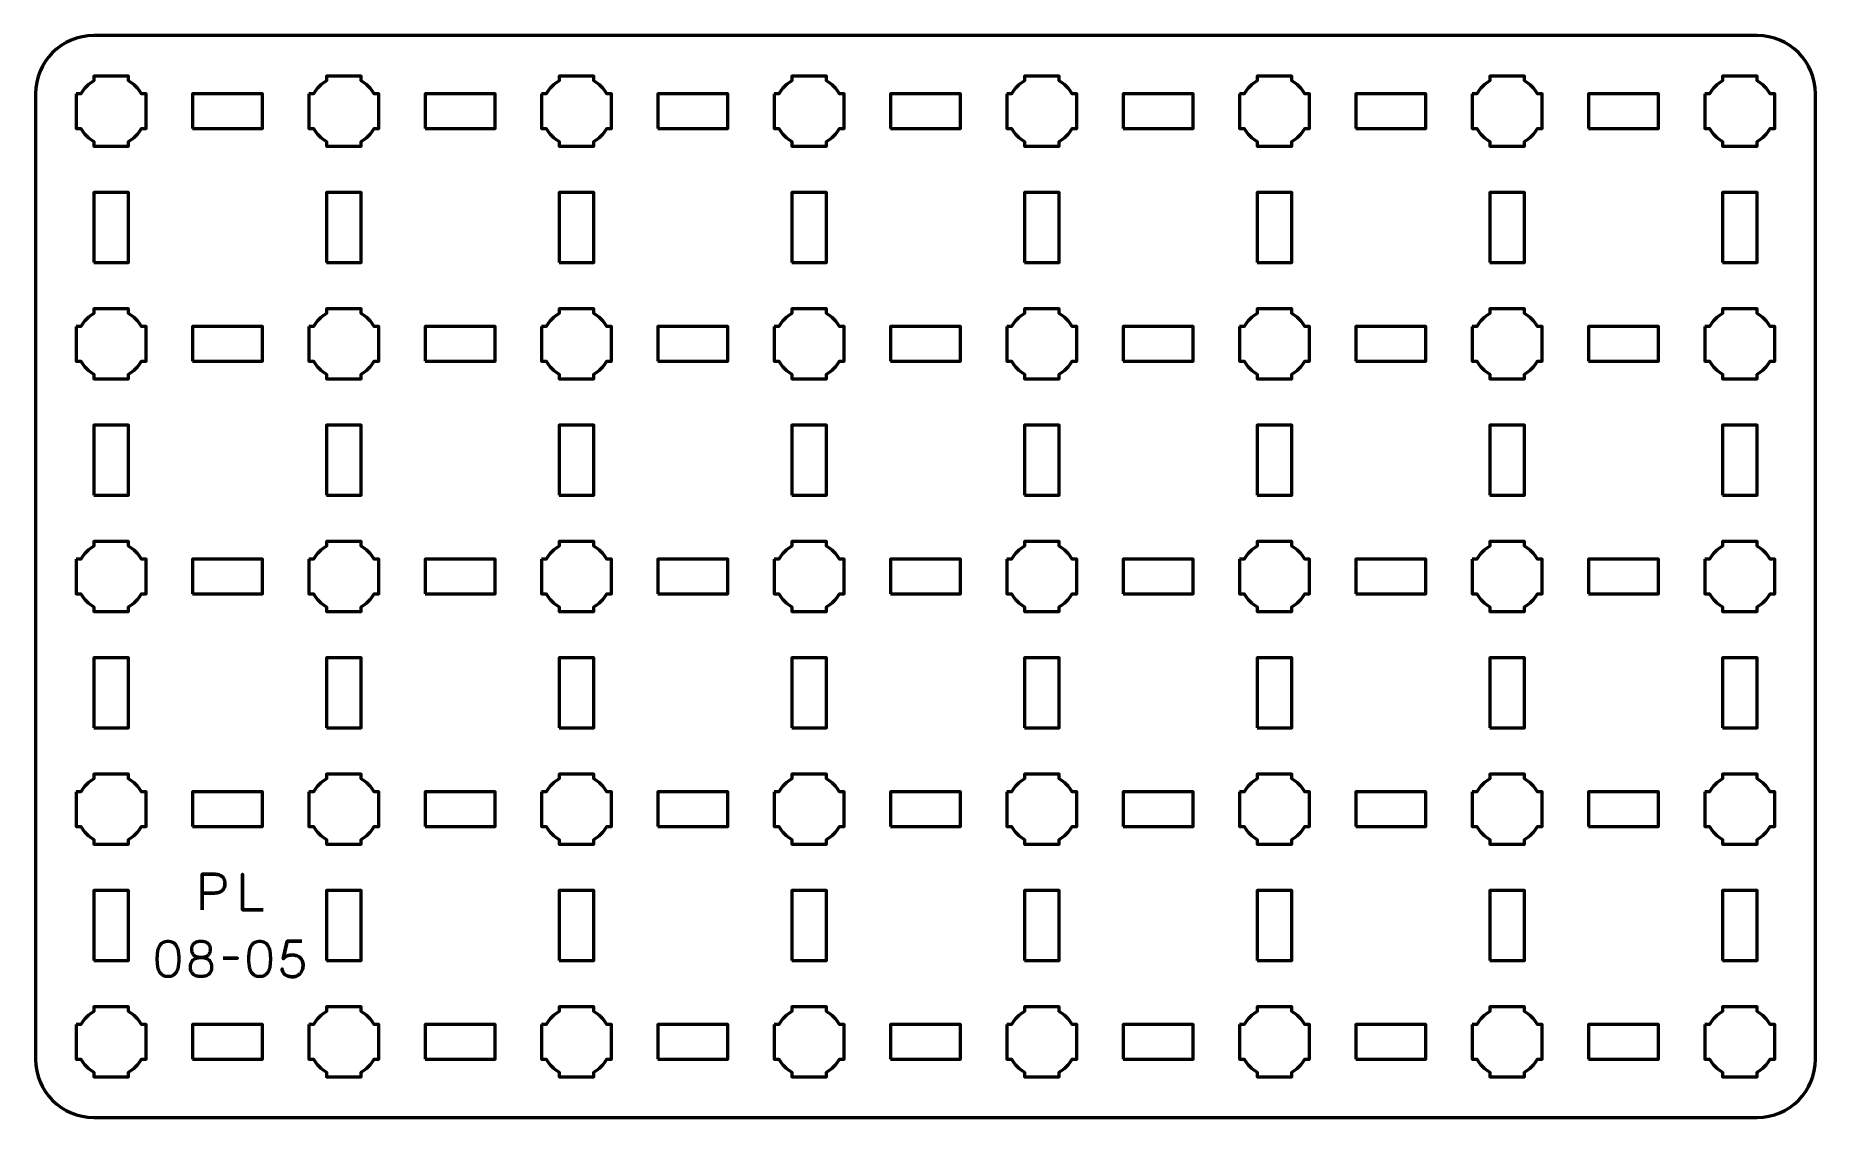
# Model space of a CAD drawing. Header units: centimetres. Extents: x -18.1 to -2.9, y -19.5 to -10.2.
import ezdxf

# ---------------------------------------------------------------- set-up
doc = ezdxf.new("R2010")
doc.units = ezdxf.units.CM
doc.header["$MEASUREMENT"] = 0
doc.layers.add('Layer 1', color=7, linetype='Continuous')

msp = doc.modelspace()

# ---------------------------------------------------------------- linework, layer by layer
at = {"layer": 'Layer 1', "lineweight": 53}
for points in [[(-16.8, -11), (-16.2, -11), (-16.2, -10.7), (-16.8, -10.7), (-16.8, -11)], [(-14.8, -11), (-14.2, -11), (-14.2, -10.7), (-14.8, -10.7), (-14.8, -11)], [(-12.8, -11), (-12.2, -11), (-12.2, -10.7), (-12.8, -10.7), (-12.8, -11)], [(-10.8, -11), (-10.2, -11), (-10.2, -10.7), (-10.8, -10.7), (-10.8, -11)], [(-8.8, -11), (-8.2, -11), (-8.2, -10.7), (-8.8, -10.7), (-8.8, -11)], [(-6.8, -11), (-6.2, -11), (-6.2, -10.7), (-6.8, -10.7), (-6.8, -11)], [(-4.8, -11), (-4.2, -11), (-4.2, -10.7), (-4.8, -10.7), (-4.8, -11)], [(-17.65, -12.15), (-17.35, -12.15), (-17.35, -11.55), (-17.65, -11.55), (-17.65, -12.15)], [(-15.65, -12.15), (-15.35, -12.15), (-15.35, -11.55), (-15.65, -11.55), (-15.65, -12.15)], [(-13.65, -12.15), (-13.35, -12.15), (-13.35, -11.55), (-13.65, -11.55), (-13.65, -12.15)], [(-11.65, -12.15), (-11.35, -12.15), (-11.35, -11.55), (-11.65, -11.55), (-11.65, -12.15)], [(-9.65, -12.15), (-9.35, -12.15), (-9.35, -11.55), (-9.65, -11.55), (-9.65, -12.15)], [(-7.65, -12.15), (-7.35, -12.15), (-7.35, -11.55), (-7.65, -11.55), (-7.65, -12.15)], [(-5.65, -12.15), (-5.35, -12.15), (-5.35, -11.55), (-5.65, -11.55), (-5.65, -12.15)], [(-3.65, -12.15), (-3.35, -12.15), (-3.35, -11.55), (-3.65, -11.55), (-3.65, -12.15)], [(-16.8, -13), (-16.2, -13), (-16.2, -12.7), (-16.8, -12.7), (-16.8, -13)], [(-14.8, -13), (-14.2, -13), (-14.2, -12.7), (-14.8, -12.7), (-14.8, -13)], [(-12.8, -13), (-12.2, -13), (-12.2, -12.7), (-12.8, -12.7), (-12.8, -13)], [(-10.8, -13), (-10.2, -13), (-10.2, -12.7), (-10.8, -12.7), (-10.8, -13)], [(-8.8, -13), (-8.2, -13), (-8.2, -12.7), (-8.8, -12.7), (-8.8, -13)], [(-6.8, -13), (-6.2, -13), (-6.2, -12.7), (-6.8, -12.7), (-6.8, -13)], [(-4.8, -13), (-4.2, -13), (-4.2, -12.7), (-4.8, -12.7), (-4.8, -13)], [(-17.65, -14.15), (-17.35, -14.15), (-17.35, -13.55), (-17.65, -13.55), (-17.65, -14.15)], [(-15.65, -14.15), (-15.35, -14.15), (-15.35, -13.55), (-15.65, -13.55), (-15.65, -14.15)], [(-13.65, -14.15), (-13.35, -14.15), (-13.35, -13.55), (-13.65, -13.55), (-13.65, -14.15)], [(-11.65, -14.15), (-11.35, -14.15), (-11.35, -13.55), (-11.65, -13.55), (-11.65, -14.15)], [(-9.65, -14.15), (-9.35, -14.15), (-9.35, -13.55), (-9.65, -13.55), (-9.65, -14.15)], [(-7.65, -14.15), (-7.35, -14.15), (-7.35, -13.55), (-7.65, -13.55), (-7.65, -14.15)], [(-5.65, -14.15), (-5.35, -14.15), (-5.35, -13.55), (-5.65, -13.55), (-5.65, -14.15)], [(-3.65, -14.15), (-3.35, -14.15), (-3.35, -13.55), (-3.65, -13.55), (-3.65, -14.15)], [(-16.8, -15), (-16.2, -15), (-16.2, -14.7), (-16.8, -14.7), (-16.8, -15)], [(-14.8, -15), (-14.2, -15), (-14.2, -14.7), (-14.8, -14.7), (-14.8, -15)], [(-12.8, -15), (-12.2, -15), (-12.2, -14.7), (-12.8, -14.7), (-12.8, -15)], [(-10.8, -15), (-10.2, -15), (-10.2, -14.7), (-10.8, -14.7), (-10.8, -15)], [(-8.8, -15), (-8.2, -15), (-8.2, -14.7), (-8.8, -14.7), (-8.8, -15)], [(-6.8, -15), (-6.2, -15), (-6.2, -14.7), (-6.8, -14.7), (-6.8, -15)], [(-4.8, -15), (-4.2, -15), (-4.2, -14.7), (-4.8, -14.7), (-4.8, -15)], [(-17.65, -16.15), (-17.35, -16.15), (-17.35, -15.55), (-17.65, -15.55), (-17.65, -16.15)], [(-15.65, -16.15), (-15.35, -16.15), (-15.35, -15.55), (-15.65, -15.55), (-15.65, -16.15)], [(-13.65, -16.15), (-13.35, -16.15), (-13.35, -15.55), (-13.65, -15.55), (-13.65, -16.15)], [(-11.65, -16.15), (-11.35, -16.15), (-11.35, -15.55), (-11.65, -15.55), (-11.65, -16.15)], [(-9.65, -16.15), (-9.35, -16.15), (-9.35, -15.55), (-9.65, -15.55), (-9.65, -16.15)], [(-7.65, -16.15), (-7.35, -16.15), (-7.35, -15.55), (-7.65, -15.55), (-7.65, -16.15)], [(-5.65, -16.15), (-5.35, -16.15), (-5.35, -15.55), (-5.65, -15.55), (-5.65, -16.15)], [(-3.65, -16.15), (-3.35, -16.15), (-3.35, -15.55), (-3.65, -15.55), (-3.65, -16.15)], [(-16.8, -17), (-16.2, -17), (-16.2, -16.7), (-16.8, -16.7), (-16.8, -17)], [(-14.8, -17), (-14.2, -17), (-14.2, -16.7), (-14.8, -16.7), (-14.8, -17)], [(-12.8, -17), (-12.2, -17), (-12.2, -16.7), (-12.8, -16.7), (-12.8, -17)], [(-10.8, -17), (-10.2, -17), (-10.2, -16.7), (-10.8, -16.7), (-10.8, -17)], [(-8.8, -17), (-8.2, -17), (-8.2, -16.7), (-8.8, -16.7), (-8.8, -17)], [(-6.8, -17), (-6.2, -17), (-6.2, -16.7), (-6.8, -16.7), (-6.8, -17)], [(-4.8, -17), (-4.2, -17), (-4.2, -16.7), (-4.8, -16.7), (-4.8, -17)], [(-17.65, -18.15), (-17.35, -18.15), (-17.35, -17.55), (-17.65, -17.55), (-17.65, -18.15)], [(-15.65, -18.15), (-15.35, -18.15), (-15.35, -17.55), (-15.65, -17.55), (-15.65, -18.15)], [(-13.65, -18.15), (-13.35, -18.15), (-13.35, -17.55), (-13.65, -17.55), (-13.65, -18.15)], [(-11.65, -18.15), (-11.35, -18.15), (-11.35, -17.55), (-11.65, -17.55), (-11.65, -18.15)], [(-9.65, -18.15), (-9.35, -18.15), (-9.35, -17.55), (-9.65, -17.55), (-9.65, -18.15)], [(-7.65, -18.15), (-7.35, -18.15), (-7.35, -17.55), (-7.65, -17.55), (-7.65, -18.15)], [(-5.65, -18.15), (-5.35, -18.15), (-5.35, -17.55), (-5.65, -17.55), (-5.65, -18.15)], [(-3.65, -18.15), (-3.35, -18.15), (-3.35, -17.55), (-3.65, -17.55), (-3.65, -18.15)], [(-16.8, -19), (-16.2, -19), (-16.2, -18.7), (-16.8, -18.7), (-16.8, -19)], [(-14.8, -19), (-14.2, -19), (-14.2, -18.7), (-14.8, -18.7), (-14.8, -19)], [(-12.8, -19), (-12.2, -19), (-12.2, -18.7), (-12.8, -18.7), (-12.8, -19)], [(-10.8, -19), (-10.2, -19), (-10.2, -18.7), (-10.8, -18.7), (-10.8, -19)], [(-8.8, -19), (-8.2, -19), (-8.2, -18.7), (-8.8, -18.7), (-8.8, -19)], [(-6.8, -19), (-6.2, -19), (-6.2, -18.7), (-6.8, -18.7), (-6.8, -19)], [(-4.8, -19), (-4.2, -19), (-4.2, -18.7), (-4.8, -18.7), (-4.8, -19)]]:
    msp.add_lwpolyline(points, close=True, dxfattribs=at)
for points, knots in [([(-18.15, -19), (-18.15, -19), (-18.15, -10.7), (-18.15, -10.7), (-18.15, -10.7), (-18.15, -10.42391), (-17.92609, -10.2), (-17.65, -10.2), (-17.65, -10.2), (-17.65, -10.2), (-3.35, -10.2), (-3.35, -10.2), (-3.35, -10.2), (-3.07391, -10.2), (-2.85, -10.42391), (-2.85, -10.7), (-2.85, -10.7), (-2.85, -10.7), (-2.85, -19), (-2.85, -19), (-2.85, -19), (-2.85, -19.27609), (-3.07391, -19.5), (-3.35, -19.5), (-3.35, -19.5), (-3.35, -19.5), (-17.65, -19.5), (-17.65, -19.5), (-17.65, -19.5), (-17.92609, -19.5), (-18.15, -19.27609), (-18.15, -19)], [0, 0, 0, 0, 0.125, 0.125, 0.125, 0.125, 0.25, 0.25, 0.25, 0.25, 0.375, 0.375, 0.375, 0.375, 0.5, 0.5, 0.5, 0.5, 0.625, 0.625, 0.625, 0.625, 0.75, 0.75, 0.75, 0.75, 0.875, 0.875, 0.875, 0.875, 1, 1, 1, 1]), ([(-17.8, -10.7), (-17.8, -10.7), (-17.75985, -10.7), (-17.75985, -10.7), (-17.75985, -10.7), (-17.7335, -10.65447), (-17.69553, -10.6165), (-17.65, -10.59015), (-17.65, -10.59015), (-17.65, -10.59015), (-17.65, -10.55), (-17.65, -10.55), (-17.65, -10.55), (-17.65, -10.55), (-17.5, -10.55), (-17.5, -10.55), (-17.5, -10.55), (-17.5, -10.55), (-17.35, -10.55), (-17.35, -10.55), (-17.35, -10.55), (-17.35, -10.55), (-17.35, -10.59015), (-17.35, -10.59015), (-17.35, -10.59015), (-17.30447, -10.6165), (-17.2665, -10.65447), (-17.24015, -10.7), (-17.24015, -10.7), (-17.24015, -10.7), (-17.2, -10.7), (-17.2, -10.7), (-17.2, -10.7), (-17.2, -10.7), (-17.2, -10.85), (-17.2, -10.85), (-17.2, -10.85), (-17.2, -10.85), (-17.2, -11), (-17.2, -11), (-17.2, -11), (-17.2, -11), (-17.24015, -11), (-17.24015, -11), (-17.24015, -11), (-17.2665, -11.04553), (-17.30447, -11.0835), (-17.35, -11.10985), (-17.35, -11.10985), (-17.35, -11.10985), (-17.35, -11.15), (-17.35, -11.15), (-17.35, -11.15), (-17.35, -11.15), (-17.5, -11.15), (-17.5, -11.15), (-17.5, -11.15), (-17.5, -11.15), (-17.65, -11.15), (-17.65, -11.15), (-17.65, -11.15), (-17.65, -11.15), (-17.65, -11.10985), (-17.65, -11.10985), (-17.65, -11.10985), (-17.69553, -11.0835), (-17.7335, -11.04553), (-17.75985, -11), (-17.75985, -11), (-17.75985, -11), (-17.8, -11), (-17.8, -11), (-17.8, -11), (-17.8, -11), (-17.8, -10.85), (-17.8, -10.85), (-17.8, -10.85), (-17.8, -10.85), (-17.8, -10.7), (-17.8, -10.7)], [0, 0, 0, 0, 0.05, 0.05, 0.05, 0.05, 0.1, 0.1, 0.1, 0.1, 0.15, 0.15, 0.15, 0.15, 0.2, 0.2, 0.2, 0.2, 0.25, 0.25, 0.25, 0.25, 0.3, 0.3, 0.3, 0.3, 0.35, 0.35, 0.35, 0.35, 0.4, 0.4, 0.4, 0.4, 0.45, 0.45, 0.45, 0.45, 0.5, 0.5, 0.5, 0.5, 0.55, 0.55, 0.55, 0.55, 0.6, 0.6, 0.6, 0.6, 0.65, 0.65, 0.65, 0.65, 0.7, 0.7, 0.7, 0.7, 0.75, 0.75, 0.75, 0.75, 0.8, 0.8, 0.8, 0.8, 0.85, 0.85, 0.85, 0.85, 0.9, 0.9, 0.9, 0.9, 0.95, 0.95, 0.95, 0.95, 1, 1, 1, 1]), ([(-15.8, -10.7), (-15.8, -10.7), (-15.75985, -10.7), (-15.75985, -10.7), (-15.75985, -10.7), (-15.7335, -10.65447), (-15.69553, -10.6165), (-15.65, -10.59015), (-15.65, -10.59015), (-15.65, -10.59015), (-15.65, -10.55), (-15.65, -10.55), (-15.65, -10.55), (-15.65, -10.55), (-15.5, -10.55), (-15.5, -10.55), (-15.5, -10.55), (-15.5, -10.55), (-15.35, -10.55), (-15.35, -10.55), (-15.35, -10.55), (-15.35, -10.55), (-15.35, -10.59015), (-15.35, -10.59015), (-15.35, -10.59015), (-15.30447, -10.6165), (-15.2665, -10.65447), (-15.24015, -10.7), (-15.24015, -10.7), (-15.24015, -10.7), (-15.2, -10.7), (-15.2, -10.7), (-15.2, -10.7), (-15.2, -10.7), (-15.2, -10.85), (-15.2, -10.85), (-15.2, -10.85), (-15.2, -10.85), (-15.2, -11), (-15.2, -11), (-15.2, -11), (-15.2, -11), (-15.24015, -11), (-15.24015, -11), (-15.24015, -11), (-15.2665, -11.04553), (-15.30447, -11.0835), (-15.35, -11.10985), (-15.35, -11.10985), (-15.35, -11.10985), (-15.35, -11.15), (-15.35, -11.15), (-15.35, -11.15), (-15.35, -11.15), (-15.5, -11.15), (-15.5, -11.15), (-15.5, -11.15), (-15.5, -11.15), (-15.65, -11.15), (-15.65, -11.15), (-15.65, -11.15), (-15.65, -11.15), (-15.65, -11.10985), (-15.65, -11.10985), (-15.65, -11.10985), (-15.69553, -11.0835), (-15.7335, -11.04553), (-15.75985, -11), (-15.75985, -11), (-15.75985, -11), (-15.8, -11), (-15.8, -11), (-15.8, -11), (-15.8, -11), (-15.8, -10.85), (-15.8, -10.85), (-15.8, -10.85), (-15.8, -10.85), (-15.8, -10.7), (-15.8, -10.7)], [0, 0, 0, 0, 0.05, 0.05, 0.05, 0.05, 0.1, 0.1, 0.1, 0.1, 0.15, 0.15, 0.15, 0.15, 0.2, 0.2, 0.2, 0.2, 0.25, 0.25, 0.25, 0.25, 0.3, 0.3, 0.3, 0.3, 0.35, 0.35, 0.35, 0.35, 0.4, 0.4, 0.4, 0.4, 0.45, 0.45, 0.45, 0.45, 0.5, 0.5, 0.5, 0.5, 0.55, 0.55, 0.55, 0.55, 0.6, 0.6, 0.6, 0.6, 0.65, 0.65, 0.65, 0.65, 0.7, 0.7, 0.7, 0.7, 0.75, 0.75, 0.75, 0.75, 0.8, 0.8, 0.8, 0.8, 0.85, 0.85, 0.85, 0.85, 0.9, 0.9, 0.9, 0.9, 0.95, 0.95, 0.95, 0.95, 1, 1, 1, 1]), ([(-13.8, -10.7), (-13.8, -10.7), (-13.75985, -10.7), (-13.75985, -10.7), (-13.75985, -10.7), (-13.7335, -10.65447), (-13.69553, -10.6165), (-13.65, -10.59015), (-13.65, -10.59015), (-13.65, -10.59015), (-13.65, -10.55), (-13.65, -10.55), (-13.65, -10.55), (-13.65, -10.55), (-13.5, -10.55), (-13.5, -10.55), (-13.5, -10.55), (-13.5, -10.55), (-13.35, -10.55), (-13.35, -10.55), (-13.35, -10.55), (-13.35, -10.55), (-13.35, -10.59015), (-13.35, -10.59015), (-13.35, -10.59015), (-13.30447, -10.6165), (-13.2665, -10.65447), (-13.24015, -10.7), (-13.24015, -10.7), (-13.24015, -10.7), (-13.2, -10.7), (-13.2, -10.7), (-13.2, -10.7), (-13.2, -10.7), (-13.2, -10.85), (-13.2, -10.85), (-13.2, -10.85), (-13.2, -10.85), (-13.2, -11), (-13.2, -11), (-13.2, -11), (-13.2, -11), (-13.24015, -11), (-13.24015, -11), (-13.24015, -11), (-13.2665, -11.04553), (-13.30447, -11.0835), (-13.35, -11.10985), (-13.35, -11.10985), (-13.35, -11.10985), (-13.35, -11.15), (-13.35, -11.15), (-13.35, -11.15), (-13.35, -11.15), (-13.5, -11.15), (-13.5, -11.15), (-13.5, -11.15), (-13.5, -11.15), (-13.65, -11.15), (-13.65, -11.15), (-13.65, -11.15), (-13.65, -11.15), (-13.65, -11.10985), (-13.65, -11.10985), (-13.65, -11.10985), (-13.69553, -11.0835), (-13.7335, -11.04553), (-13.75985, -11), (-13.75985, -11), (-13.75985, -11), (-13.8, -11), (-13.8, -11), (-13.8, -11), (-13.8, -11), (-13.8, -10.85), (-13.8, -10.85), (-13.8, -10.85), (-13.8, -10.85), (-13.8, -10.7), (-13.8, -10.7)], [0, 0, 0, 0, 0.05, 0.05, 0.05, 0.05, 0.1, 0.1, 0.1, 0.1, 0.15, 0.15, 0.15, 0.15, 0.2, 0.2, 0.2, 0.2, 0.25, 0.25, 0.25, 0.25, 0.3, 0.3, 0.3, 0.3, 0.35, 0.35, 0.35, 0.35, 0.4, 0.4, 0.4, 0.4, 0.45, 0.45, 0.45, 0.45, 0.5, 0.5, 0.5, 0.5, 0.55, 0.55, 0.55, 0.55, 0.6, 0.6, 0.6, 0.6, 0.65, 0.65, 0.65, 0.65, 0.7, 0.7, 0.7, 0.7, 0.75, 0.75, 0.75, 0.75, 0.8, 0.8, 0.8, 0.8, 0.85, 0.85, 0.85, 0.85, 0.9, 0.9, 0.9, 0.9, 0.95, 0.95, 0.95, 0.95, 1, 1, 1, 1]), ([(-11.8, -10.7), (-11.8, -10.7), (-11.75985, -10.7), (-11.75985, -10.7), (-11.75985, -10.7), (-11.7335, -10.65447), (-11.69553, -10.6165), (-11.65, -10.59015), (-11.65, -10.59015), (-11.65, -10.59015), (-11.65, -10.55), (-11.65, -10.55), (-11.65, -10.55), (-11.65, -10.55), (-11.5, -10.55), (-11.5, -10.55), (-11.5, -10.55), (-11.5, -10.55), (-11.35, -10.55), (-11.35, -10.55), (-11.35, -10.55), (-11.35, -10.55), (-11.35, -10.59015), (-11.35, -10.59015), (-11.35, -10.59015), (-11.30447, -10.6165), (-11.2665, -10.65447), (-11.24015, -10.7), (-11.24015, -10.7), (-11.24015, -10.7), (-11.2, -10.7), (-11.2, -10.7), (-11.2, -10.7), (-11.2, -10.7), (-11.2, -10.85), (-11.2, -10.85), (-11.2, -10.85), (-11.2, -10.85), (-11.2, -11), (-11.2, -11), (-11.2, -11), (-11.2, -11), (-11.24015, -11), (-11.24015, -11), (-11.24015, -11), (-11.2665, -11.04553), (-11.30447, -11.0835), (-11.35, -11.10985), (-11.35, -11.10985), (-11.35, -11.10985), (-11.35, -11.15), (-11.35, -11.15), (-11.35, -11.15), (-11.35, -11.15), (-11.5, -11.15), (-11.5, -11.15), (-11.5, -11.15), (-11.5, -11.15), (-11.65, -11.15), (-11.65, -11.15), (-11.65, -11.15), (-11.65, -11.15), (-11.65, -11.10985), (-11.65, -11.10985), (-11.65, -11.10985), (-11.69553, -11.0835), (-11.7335, -11.04553), (-11.75985, -11), (-11.75985, -11), (-11.75985, -11), (-11.8, -11), (-11.8, -11), (-11.8, -11), (-11.8, -11), (-11.8, -10.85), (-11.8, -10.85), (-11.8, -10.85), (-11.8, -10.85), (-11.8, -10.7), (-11.8, -10.7)], [0, 0, 0, 0, 0.05, 0.05, 0.05, 0.05, 0.1, 0.1, 0.1, 0.1, 0.15, 0.15, 0.15, 0.15, 0.2, 0.2, 0.2, 0.2, 0.25, 0.25, 0.25, 0.25, 0.3, 0.3, 0.3, 0.3, 0.35, 0.35, 0.35, 0.35, 0.4, 0.4, 0.4, 0.4, 0.45, 0.45, 0.45, 0.45, 0.5, 0.5, 0.5, 0.5, 0.55, 0.55, 0.55, 0.55, 0.6, 0.6, 0.6, 0.6, 0.65, 0.65, 0.65, 0.65, 0.7, 0.7, 0.7, 0.7, 0.75, 0.75, 0.75, 0.75, 0.8, 0.8, 0.8, 0.8, 0.85, 0.85, 0.85, 0.85, 0.9, 0.9, 0.9, 0.9, 0.95, 0.95, 0.95, 0.95, 1, 1, 1, 1]), ([(-9.8, -10.7), (-9.8, -10.7), (-9.75985, -10.7), (-9.75985, -10.7), (-9.75985, -10.7), (-9.7335, -10.65447), (-9.69553, -10.6165), (-9.65, -10.59015), (-9.65, -10.59015), (-9.65, -10.59015), (-9.65, -10.55), (-9.65, -10.55), (-9.65, -10.55), (-9.65, -10.55), (-9.5, -10.55), (-9.5, -10.55), (-9.5, -10.55), (-9.5, -10.55), (-9.35, -10.55), (-9.35, -10.55), (-9.35, -10.55), (-9.35, -10.55), (-9.35, -10.59015), (-9.35, -10.59015), (-9.35, -10.59015), (-9.30447, -10.6165), (-9.2665, -10.65447), (-9.24015, -10.7), (-9.24015, -10.7), (-9.24015, -10.7), (-9.2, -10.7), (-9.2, -10.7), (-9.2, -10.7), (-9.2, -10.7), (-9.2, -10.85), (-9.2, -10.85), (-9.2, -10.85), (-9.2, -10.85), (-9.2, -11), (-9.2, -11), (-9.2, -11), (-9.2, -11), (-9.24015, -11), (-9.24015, -11), (-9.24015, -11), (-9.2665, -11.04553), (-9.30447, -11.0835), (-9.35, -11.10985), (-9.35, -11.10985), (-9.35, -11.10985), (-9.35, -11.15), (-9.35, -11.15), (-9.35, -11.15), (-9.35, -11.15), (-9.5, -11.15), (-9.5, -11.15), (-9.5, -11.15), (-9.5, -11.15), (-9.65, -11.15), (-9.65, -11.15), (-9.65, -11.15), (-9.65, -11.15), (-9.65, -11.10985), (-9.65, -11.10985), (-9.65, -11.10985), (-9.69553, -11.0835), (-9.7335, -11.04553), (-9.75985, -11), (-9.75985, -11), (-9.75985, -11), (-9.8, -11), (-9.8, -11), (-9.8, -11), (-9.8, -11), (-9.8, -10.85), (-9.8, -10.85), (-9.8, -10.85), (-9.8, -10.85), (-9.8, -10.7), (-9.8, -10.7)], [0, 0, 0, 0, 0.05, 0.05, 0.05, 0.05, 0.1, 0.1, 0.1, 0.1, 0.15, 0.15, 0.15, 0.15, 0.2, 0.2, 0.2, 0.2, 0.25, 0.25, 0.25, 0.25, 0.3, 0.3, 0.3, 0.3, 0.35, 0.35, 0.35, 0.35, 0.4, 0.4, 0.4, 0.4, 0.45, 0.45, 0.45, 0.45, 0.5, 0.5, 0.5, 0.5, 0.55, 0.55, 0.55, 0.55, 0.6, 0.6, 0.6, 0.6, 0.65, 0.65, 0.65, 0.65, 0.7, 0.7, 0.7, 0.7, 0.75, 0.75, 0.75, 0.75, 0.8, 0.8, 0.8, 0.8, 0.85, 0.85, 0.85, 0.85, 0.9, 0.9, 0.9, 0.9, 0.95, 0.95, 0.95, 0.95, 1, 1, 1, 1]), ([(-7.8, -10.7), (-7.8, -10.7), (-7.75985, -10.7), (-7.75985, -10.7), (-7.75985, -10.7), (-7.7335, -10.65447), (-7.69553, -10.6165), (-7.65, -10.59015), (-7.65, -10.59015), (-7.65, -10.59015), (-7.65, -10.55), (-7.65, -10.55), (-7.65, -10.55), (-7.65, -10.55), (-7.5, -10.55), (-7.5, -10.55), (-7.5, -10.55), (-7.5, -10.55), (-7.35, -10.55), (-7.35, -10.55), (-7.35, -10.55), (-7.35, -10.55), (-7.35, -10.59015), (-7.35, -10.59015), (-7.35, -10.59015), (-7.30447, -10.6165), (-7.2665, -10.65447), (-7.24015, -10.7), (-7.24015, -10.7), (-7.24015, -10.7), (-7.2, -10.7), (-7.2, -10.7), (-7.2, -10.7), (-7.2, -10.7), (-7.2, -10.85), (-7.2, -10.85), (-7.2, -10.85), (-7.2, -10.85), (-7.2, -11), (-7.2, -11), (-7.2, -11), (-7.2, -11), (-7.24015, -11), (-7.24015, -11), (-7.24015, -11), (-7.2665, -11.04553), (-7.30447, -11.0835), (-7.35, -11.10985), (-7.35, -11.10985), (-7.35, -11.10985), (-7.35, -11.15), (-7.35, -11.15), (-7.35, -11.15), (-7.35, -11.15), (-7.5, -11.15), (-7.5, -11.15), (-7.5, -11.15), (-7.5, -11.15), (-7.65, -11.15), (-7.65, -11.15), (-7.65, -11.15), (-7.65, -11.15), (-7.65, -11.10985), (-7.65, -11.10985), (-7.65, -11.10985), (-7.69553, -11.0835), (-7.7335, -11.04553), (-7.75985, -11), (-7.75985, -11), (-7.75985, -11), (-7.8, -11), (-7.8, -11), (-7.8, -11), (-7.8, -11), (-7.8, -10.85), (-7.8, -10.85), (-7.8, -10.85), (-7.8, -10.85), (-7.8, -10.7), (-7.8, -10.7)], [0, 0, 0, 0, 0.05, 0.05, 0.05, 0.05, 0.1, 0.1, 0.1, 0.1, 0.15, 0.15, 0.15, 0.15, 0.2, 0.2, 0.2, 0.2, 0.25, 0.25, 0.25, 0.25, 0.3, 0.3, 0.3, 0.3, 0.35, 0.35, 0.35, 0.35, 0.4, 0.4, 0.4, 0.4, 0.45, 0.45, 0.45, 0.45, 0.5, 0.5, 0.5, 0.5, 0.55, 0.55, 0.55, 0.55, 0.6, 0.6, 0.6, 0.6, 0.65, 0.65, 0.65, 0.65, 0.7, 0.7, 0.7, 0.7, 0.75, 0.75, 0.75, 0.75, 0.8, 0.8, 0.8, 0.8, 0.85, 0.85, 0.85, 0.85, 0.9, 0.9, 0.9, 0.9, 0.95, 0.95, 0.95, 0.95, 1, 1, 1, 1]), ([(-5.8, -10.7), (-5.8, -10.7), (-5.75985, -10.7), (-5.75985, -10.7), (-5.75985, -10.7), (-5.7335, -10.65447), (-5.69553, -10.6165), (-5.65, -10.59015), (-5.65, -10.59015), (-5.65, -10.59015), (-5.65, -10.55), (-5.65, -10.55), (-5.65, -10.55), (-5.65, -10.55), (-5.5, -10.55), (-5.5, -10.55), (-5.5, -10.55), (-5.5, -10.55), (-5.35, -10.55), (-5.35, -10.55), (-5.35, -10.55), (-5.35, -10.55), (-5.35, -10.59015), (-5.35, -10.59015), (-5.35, -10.59015), (-5.30447, -10.6165), (-5.2665, -10.65447), (-5.24015, -10.7), (-5.24015, -10.7), (-5.24015, -10.7), (-5.2, -10.7), (-5.2, -10.7), (-5.2, -10.7), (-5.2, -10.7), (-5.2, -10.85), (-5.2, -10.85), (-5.2, -10.85), (-5.2, -10.85), (-5.2, -11), (-5.2, -11), (-5.2, -11), (-5.2, -11), (-5.24015, -11), (-5.24015, -11), (-5.24015, -11), (-5.2665, -11.04553), (-5.30447, -11.0835), (-5.35, -11.10985), (-5.35, -11.10985), (-5.35, -11.10985), (-5.35, -11.15), (-5.35, -11.15), (-5.35, -11.15), (-5.35, -11.15), (-5.5, -11.15), (-5.5, -11.15), (-5.5, -11.15), (-5.5, -11.15), (-5.65, -11.15), (-5.65, -11.15), (-5.65, -11.15), (-5.65, -11.15), (-5.65, -11.10985), (-5.65, -11.10985), (-5.65, -11.10985), (-5.69553, -11.0835), (-5.7335, -11.04553), (-5.75985, -11), (-5.75985, -11), (-5.75985, -11), (-5.8, -11), (-5.8, -11), (-5.8, -11), (-5.8, -11), (-5.8, -10.85), (-5.8, -10.85), (-5.8, -10.85), (-5.8, -10.85), (-5.8, -10.7), (-5.8, -10.7)], [0, 0, 0, 0, 0.05, 0.05, 0.05, 0.05, 0.1, 0.1, 0.1, 0.1, 0.15, 0.15, 0.15, 0.15, 0.2, 0.2, 0.2, 0.2, 0.25, 0.25, 0.25, 0.25, 0.3, 0.3, 0.3, 0.3, 0.35, 0.35, 0.35, 0.35, 0.4, 0.4, 0.4, 0.4, 0.45, 0.45, 0.45, 0.45, 0.5, 0.5, 0.5, 0.5, 0.55, 0.55, 0.55, 0.55, 0.6, 0.6, 0.6, 0.6, 0.65, 0.65, 0.65, 0.65, 0.7, 0.7, 0.7, 0.7, 0.75, 0.75, 0.75, 0.75, 0.8, 0.8, 0.8, 0.8, 0.85, 0.85, 0.85, 0.85, 0.9, 0.9, 0.9, 0.9, 0.95, 0.95, 0.95, 0.95, 1, 1, 1, 1]), ([(-3.8, -10.7), (-3.8, -10.7), (-3.75985, -10.7), (-3.75985, -10.7), (-3.75985, -10.7), (-3.7335, -10.65447), (-3.69553, -10.6165), (-3.65, -10.59015), (-3.65, -10.59015), (-3.65, -10.59015), (-3.65, -10.55), (-3.65, -10.55), (-3.65, -10.55), (-3.65, -10.55), (-3.5, -10.55), (-3.5, -10.55), (-3.5, -10.55), (-3.5, -10.55), (-3.35, -10.55), (-3.35, -10.55), (-3.35, -10.55), (-3.35, -10.55), (-3.35, -10.59015), (-3.35, -10.59015), (-3.35, -10.59015), (-3.30447, -10.6165), (-3.2665, -10.65447), (-3.24015, -10.7), (-3.24015, -10.7), (-3.24015, -10.7), (-3.2, -10.7), (-3.2, -10.7), (-3.2, -10.7), (-3.2, -10.7), (-3.2, -10.85), (-3.2, -10.85), (-3.2, -10.85), (-3.2, -10.85), (-3.2, -11), (-3.2, -11), (-3.2, -11), (-3.2, -11), (-3.24015, -11), (-3.24015, -11), (-3.24015, -11), (-3.2665, -11.04553), (-3.30447, -11.0835), (-3.35, -11.10985), (-3.35, -11.10985), (-3.35, -11.10985), (-3.35, -11.15), (-3.35, -11.15), (-3.35, -11.15), (-3.35, -11.15), (-3.5, -11.15), (-3.5, -11.15), (-3.5, -11.15), (-3.5, -11.15), (-3.65, -11.15), (-3.65, -11.15), (-3.65, -11.15), (-3.65, -11.15), (-3.65, -11.10985), (-3.65, -11.10985), (-3.65, -11.10985), (-3.69553, -11.0835), (-3.7335, -11.04553), (-3.75985, -11), (-3.75985, -11), (-3.75985, -11), (-3.8, -11), (-3.8, -11), (-3.8, -11), (-3.8, -11), (-3.8, -10.85), (-3.8, -10.85), (-3.8, -10.85), (-3.8, -10.85), (-3.8, -10.7), (-3.8, -10.7)], [0, 0, 0, 0, 0.05, 0.05, 0.05, 0.05, 0.1, 0.1, 0.1, 0.1, 0.15, 0.15, 0.15, 0.15, 0.2, 0.2, 0.2, 0.2, 0.25, 0.25, 0.25, 0.25, 0.3, 0.3, 0.3, 0.3, 0.35, 0.35, 0.35, 0.35, 0.4, 0.4, 0.4, 0.4, 0.45, 0.45, 0.45, 0.45, 0.5, 0.5, 0.5, 0.5, 0.55, 0.55, 0.55, 0.55, 0.6, 0.6, 0.6, 0.6, 0.65, 0.65, 0.65, 0.65, 0.7, 0.7, 0.7, 0.7, 0.75, 0.75, 0.75, 0.75, 0.8, 0.8, 0.8, 0.8, 0.85, 0.85, 0.85, 0.85, 0.9, 0.9, 0.9, 0.9, 0.95, 0.95, 0.95, 0.95, 1, 1, 1, 1]), ([(-17.8, -12.7), (-17.8, -12.7), (-17.75985, -12.7), (-17.75985, -12.7), (-17.75985, -12.7), (-17.7335, -12.65447), (-17.69553, -12.6165), (-17.65, -12.59015), (-17.65, -12.59015), (-17.65, -12.59015), (-17.65, -12.55), (-17.65, -12.55), (-17.65, -12.55), (-17.65, -12.55), (-17.5, -12.55), (-17.5, -12.55), (-17.5, -12.55), (-17.5, -12.55), (-17.35, -12.55), (-17.35, -12.55), (-17.35, -12.55), (-17.35, -12.55), (-17.35, -12.59015), (-17.35, -12.59015), (-17.35, -12.59015), (-17.30447, -12.6165), (-17.2665, -12.65447), (-17.24015, -12.7), (-17.24015, -12.7), (-17.24015, -12.7), (-17.2, -12.7), (-17.2, -12.7), (-17.2, -12.7), (-17.2, -12.7), (-17.2, -12.85), (-17.2, -12.85), (-17.2, -12.85), (-17.2, -12.85), (-17.2, -13), (-17.2, -13), (-17.2, -13), (-17.2, -13), (-17.24015, -13), (-17.24015, -13), (-17.24015, -13), (-17.2665, -13.04553), (-17.30447, -13.0835), (-17.35, -13.10985), (-17.35, -13.10985), (-17.35, -13.10985), (-17.35, -13.15), (-17.35, -13.15), (-17.35, -13.15), (-17.35, -13.15), (-17.5, -13.15), (-17.5, -13.15), (-17.5, -13.15), (-17.5, -13.15), (-17.65, -13.15), (-17.65, -13.15), (-17.65, -13.15), (-17.65, -13.15), (-17.65, -13.10985), (-17.65, -13.10985), (-17.65, -13.10985), (-17.69553, -13.0835), (-17.7335, -13.04553), (-17.75985, -13), (-17.75985, -13), (-17.75985, -13), (-17.8, -13), (-17.8, -13), (-17.8, -13), (-17.8, -13), (-17.8, -12.85), (-17.8, -12.85), (-17.8, -12.85), (-17.8, -12.85), (-17.8, -12.7), (-17.8, -12.7)], [0, 0, 0, 0, 0.05, 0.05, 0.05, 0.05, 0.1, 0.1, 0.1, 0.1, 0.15, 0.15, 0.15, 0.15, 0.2, 0.2, 0.2, 0.2, 0.25, 0.25, 0.25, 0.25, 0.3, 0.3, 0.3, 0.3, 0.35, 0.35, 0.35, 0.35, 0.4, 0.4, 0.4, 0.4, 0.45, 0.45, 0.45, 0.45, 0.5, 0.5, 0.5, 0.5, 0.55, 0.55, 0.55, 0.55, 0.6, 0.6, 0.6, 0.6, 0.65, 0.65, 0.65, 0.65, 0.7, 0.7, 0.7, 0.7, 0.75, 0.75, 0.75, 0.75, 0.8, 0.8, 0.8, 0.8, 0.85, 0.85, 0.85, 0.85, 0.9, 0.9, 0.9, 0.9, 0.95, 0.95, 0.95, 0.95, 1, 1, 1, 1]), ([(-15.8, -12.7), (-15.8, -12.7), (-15.75985, -12.7), (-15.75985, -12.7), (-15.75985, -12.7), (-15.7335, -12.65447), (-15.69553, -12.6165), (-15.65, -12.59015), (-15.65, -12.59015), (-15.65, -12.59015), (-15.65, -12.55), (-15.65, -12.55), (-15.65, -12.55), (-15.65, -12.55), (-15.5, -12.55), (-15.5, -12.55), (-15.5, -12.55), (-15.5, -12.55), (-15.35, -12.55), (-15.35, -12.55), (-15.35, -12.55), (-15.35, -12.55), (-15.35, -12.59015), (-15.35, -12.59015), (-15.35, -12.59015), (-15.30447, -12.6165), (-15.2665, -12.65447), (-15.24015, -12.7), (-15.24015, -12.7), (-15.24015, -12.7), (-15.2, -12.7), (-15.2, -12.7), (-15.2, -12.7), (-15.2, -12.7), (-15.2, -12.85), (-15.2, -12.85), (-15.2, -12.85), (-15.2, -12.85), (-15.2, -13), (-15.2, -13), (-15.2, -13), (-15.2, -13), (-15.24015, -13), (-15.24015, -13), (-15.24015, -13), (-15.2665, -13.04553), (-15.30447, -13.0835), (-15.35, -13.10985), (-15.35, -13.10985), (-15.35, -13.10985), (-15.35, -13.15), (-15.35, -13.15), (-15.35, -13.15), (-15.35, -13.15), (-15.5, -13.15), (-15.5, -13.15), (-15.5, -13.15), (-15.5, -13.15), (-15.65, -13.15), (-15.65, -13.15), (-15.65, -13.15), (-15.65, -13.15), (-15.65, -13.10985), (-15.65, -13.10985), (-15.65, -13.10985), (-15.69553, -13.0835), (-15.7335, -13.04553), (-15.75985, -13), (-15.75985, -13), (-15.75985, -13), (-15.8, -13), (-15.8, -13), (-15.8, -13), (-15.8, -13), (-15.8, -12.85), (-15.8, -12.85), (-15.8, -12.85), (-15.8, -12.85), (-15.8, -12.7), (-15.8, -12.7)], [0, 0, 0, 0, 0.05, 0.05, 0.05, 0.05, 0.1, 0.1, 0.1, 0.1, 0.15, 0.15, 0.15, 0.15, 0.2, 0.2, 0.2, 0.2, 0.25, 0.25, 0.25, 0.25, 0.3, 0.3, 0.3, 0.3, 0.35, 0.35, 0.35, 0.35, 0.4, 0.4, 0.4, 0.4, 0.45, 0.45, 0.45, 0.45, 0.5, 0.5, 0.5, 0.5, 0.55, 0.55, 0.55, 0.55, 0.6, 0.6, 0.6, 0.6, 0.65, 0.65, 0.65, 0.65, 0.7, 0.7, 0.7, 0.7, 0.75, 0.75, 0.75, 0.75, 0.8, 0.8, 0.8, 0.8, 0.85, 0.85, 0.85, 0.85, 0.9, 0.9, 0.9, 0.9, 0.95, 0.95, 0.95, 0.95, 1, 1, 1, 1]), ([(-13.8, -12.7), (-13.8, -12.7), (-13.75985, -12.7), (-13.75985, -12.7), (-13.75985, -12.7), (-13.7335, -12.65447), (-13.69553, -12.6165), (-13.65, -12.59015), (-13.65, -12.59015), (-13.65, -12.59015), (-13.65, -12.55), (-13.65, -12.55), (-13.65, -12.55), (-13.65, -12.55), (-13.5, -12.55), (-13.5, -12.55), (-13.5, -12.55), (-13.5, -12.55), (-13.35, -12.55), (-13.35, -12.55), (-13.35, -12.55), (-13.35, -12.55), (-13.35, -12.59015), (-13.35, -12.59015), (-13.35, -12.59015), (-13.30447, -12.6165), (-13.2665, -12.65447), (-13.24015, -12.7), (-13.24015, -12.7), (-13.24015, -12.7), (-13.2, -12.7), (-13.2, -12.7), (-13.2, -12.7), (-13.2, -12.7), (-13.2, -12.85), (-13.2, -12.85), (-13.2, -12.85), (-13.2, -12.85), (-13.2, -13), (-13.2, -13), (-13.2, -13), (-13.2, -13), (-13.24015, -13), (-13.24015, -13), (-13.24015, -13), (-13.2665, -13.04553), (-13.30447, -13.0835), (-13.35, -13.10985), (-13.35, -13.10985), (-13.35, -13.10985), (-13.35, -13.15), (-13.35, -13.15), (-13.35, -13.15), (-13.35, -13.15), (-13.5, -13.15), (-13.5, -13.15), (-13.5, -13.15), (-13.5, -13.15), (-13.65, -13.15), (-13.65, -13.15), (-13.65, -13.15), (-13.65, -13.15), (-13.65, -13.10985), (-13.65, -13.10985), (-13.65, -13.10985), (-13.69553, -13.0835), (-13.7335, -13.04553), (-13.75985, -13), (-13.75985, -13), (-13.75985, -13), (-13.8, -13), (-13.8, -13), (-13.8, -13), (-13.8, -13), (-13.8, -12.85), (-13.8, -12.85), (-13.8, -12.85), (-13.8, -12.85), (-13.8, -12.7), (-13.8, -12.7)], [0, 0, 0, 0, 0.05, 0.05, 0.05, 0.05, 0.1, 0.1, 0.1, 0.1, 0.15, 0.15, 0.15, 0.15, 0.2, 0.2, 0.2, 0.2, 0.25, 0.25, 0.25, 0.25, 0.3, 0.3, 0.3, 0.3, 0.35, 0.35, 0.35, 0.35, 0.4, 0.4, 0.4, 0.4, 0.45, 0.45, 0.45, 0.45, 0.5, 0.5, 0.5, 0.5, 0.55, 0.55, 0.55, 0.55, 0.6, 0.6, 0.6, 0.6, 0.65, 0.65, 0.65, 0.65, 0.7, 0.7, 0.7, 0.7, 0.75, 0.75, 0.75, 0.75, 0.8, 0.8, 0.8, 0.8, 0.85, 0.85, 0.85, 0.85, 0.9, 0.9, 0.9, 0.9, 0.95, 0.95, 0.95, 0.95, 1, 1, 1, 1]), ([(-11.8, -12.7), (-11.8, -12.7), (-11.75985, -12.7), (-11.75985, -12.7), (-11.75985, -12.7), (-11.7335, -12.65447), (-11.69553, -12.6165), (-11.65, -12.59015), (-11.65, -12.59015), (-11.65, -12.59015), (-11.65, -12.55), (-11.65, -12.55), (-11.65, -12.55), (-11.65, -12.55), (-11.5, -12.55), (-11.5, -12.55), (-11.5, -12.55), (-11.5, -12.55), (-11.35, -12.55), (-11.35, -12.55), (-11.35, -12.55), (-11.35, -12.55), (-11.35, -12.59015), (-11.35, -12.59015), (-11.35, -12.59015), (-11.30447, -12.6165), (-11.2665, -12.65447), (-11.24015, -12.7), (-11.24015, -12.7), (-11.24015, -12.7), (-11.2, -12.7), (-11.2, -12.7), (-11.2, -12.7), (-11.2, -12.7), (-11.2, -12.85), (-11.2, -12.85), (-11.2, -12.85), (-11.2, -12.85), (-11.2, -13), (-11.2, -13), (-11.2, -13), (-11.2, -13), (-11.24015, -13), (-11.24015, -13), (-11.24015, -13), (-11.2665, -13.04553), (-11.30447, -13.0835), (-11.35, -13.10985), (-11.35, -13.10985), (-11.35, -13.10985), (-11.35, -13.15), (-11.35, -13.15), (-11.35, -13.15), (-11.35, -13.15), (-11.5, -13.15), (-11.5, -13.15), (-11.5, -13.15), (-11.5, -13.15), (-11.65, -13.15), (-11.65, -13.15), (-11.65, -13.15), (-11.65, -13.15), (-11.65, -13.10985), (-11.65, -13.10985), (-11.65, -13.10985), (-11.69553, -13.0835), (-11.7335, -13.04553), (-11.75985, -13), (-11.75985, -13), (-11.75985, -13), (-11.8, -13), (-11.8, -13), (-11.8, -13), (-11.8, -13), (-11.8, -12.85), (-11.8, -12.85), (-11.8, -12.85), (-11.8, -12.85), (-11.8, -12.7), (-11.8, -12.7)], [0, 0, 0, 0, 0.05, 0.05, 0.05, 0.05, 0.1, 0.1, 0.1, 0.1, 0.15, 0.15, 0.15, 0.15, 0.2, 0.2, 0.2, 0.2, 0.25, 0.25, 0.25, 0.25, 0.3, 0.3, 0.3, 0.3, 0.35, 0.35, 0.35, 0.35, 0.4, 0.4, 0.4, 0.4, 0.45, 0.45, 0.45, 0.45, 0.5, 0.5, 0.5, 0.5, 0.55, 0.55, 0.55, 0.55, 0.6, 0.6, 0.6, 0.6, 0.65, 0.65, 0.65, 0.65, 0.7, 0.7, 0.7, 0.7, 0.75, 0.75, 0.75, 0.75, 0.8, 0.8, 0.8, 0.8, 0.85, 0.85, 0.85, 0.85, 0.9, 0.9, 0.9, 0.9, 0.95, 0.95, 0.95, 0.95, 1, 1, 1, 1]), ([(-9.8, -12.7), (-9.8, -12.7), (-9.75985, -12.7), (-9.75985, -12.7), (-9.75985, -12.7), (-9.7335, -12.65447), (-9.69553, -12.6165), (-9.65, -12.59015), (-9.65, -12.59015), (-9.65, -12.59015), (-9.65, -12.55), (-9.65, -12.55), (-9.65, -12.55), (-9.65, -12.55), (-9.5, -12.55), (-9.5, -12.55), (-9.5, -12.55), (-9.5, -12.55), (-9.35, -12.55), (-9.35, -12.55), (-9.35, -12.55), (-9.35, -12.55), (-9.35, -12.59015), (-9.35, -12.59015), (-9.35, -12.59015), (-9.30447, -12.6165), (-9.2665, -12.65447), (-9.24015, -12.7), (-9.24015, -12.7), (-9.24015, -12.7), (-9.2, -12.7), (-9.2, -12.7), (-9.2, -12.7), (-9.2, -12.7), (-9.2, -12.85), (-9.2, -12.85), (-9.2, -12.85), (-9.2, -12.85), (-9.2, -13), (-9.2, -13), (-9.2, -13), (-9.2, -13), (-9.24015, -13), (-9.24015, -13), (-9.24015, -13), (-9.2665, -13.04553), (-9.30447, -13.0835), (-9.35, -13.10985), (-9.35, -13.10985), (-9.35, -13.10985), (-9.35, -13.15), (-9.35, -13.15), (-9.35, -13.15), (-9.35, -13.15), (-9.5, -13.15), (-9.5, -13.15), (-9.5, -13.15), (-9.5, -13.15), (-9.65, -13.15), (-9.65, -13.15), (-9.65, -13.15), (-9.65, -13.15), (-9.65, -13.10985), (-9.65, -13.10985), (-9.65, -13.10985), (-9.69553, -13.0835), (-9.7335, -13.04553), (-9.75985, -13), (-9.75985, -13), (-9.75985, -13), (-9.8, -13), (-9.8, -13), (-9.8, -13), (-9.8, -13), (-9.8, -12.85), (-9.8, -12.85), (-9.8, -12.85), (-9.8, -12.85), (-9.8, -12.7), (-9.8, -12.7)], [0, 0, 0, 0, 0.05, 0.05, 0.05, 0.05, 0.1, 0.1, 0.1, 0.1, 0.15, 0.15, 0.15, 0.15, 0.2, 0.2, 0.2, 0.2, 0.25, 0.25, 0.25, 0.25, 0.3, 0.3, 0.3, 0.3, 0.35, 0.35, 0.35, 0.35, 0.4, 0.4, 0.4, 0.4, 0.45, 0.45, 0.45, 0.45, 0.5, 0.5, 0.5, 0.5, 0.55, 0.55, 0.55, 0.55, 0.6, 0.6, 0.6, 0.6, 0.65, 0.65, 0.65, 0.65, 0.7, 0.7, 0.7, 0.7, 0.75, 0.75, 0.75, 0.75, 0.8, 0.8, 0.8, 0.8, 0.85, 0.85, 0.85, 0.85, 0.9, 0.9, 0.9, 0.9, 0.95, 0.95, 0.95, 0.95, 1, 1, 1, 1]), ([(-7.8, -12.7), (-7.8, -12.7), (-7.75985, -12.7), (-7.75985, -12.7), (-7.75985, -12.7), (-7.7335, -12.65447), (-7.69553, -12.6165), (-7.65, -12.59015), (-7.65, -12.59015), (-7.65, -12.59015), (-7.65, -12.55), (-7.65, -12.55), (-7.65, -12.55), (-7.65, -12.55), (-7.5, -12.55), (-7.5, -12.55), (-7.5, -12.55), (-7.5, -12.55), (-7.35, -12.55), (-7.35, -12.55), (-7.35, -12.55), (-7.35, -12.55), (-7.35, -12.59015), (-7.35, -12.59015), (-7.35, -12.59015), (-7.30447, -12.6165), (-7.2665, -12.65447), (-7.24015, -12.7), (-7.24015, -12.7), (-7.24015, -12.7), (-7.2, -12.7), (-7.2, -12.7), (-7.2, -12.7), (-7.2, -12.7), (-7.2, -12.85), (-7.2, -12.85), (-7.2, -12.85), (-7.2, -12.85), (-7.2, -13), (-7.2, -13), (-7.2, -13), (-7.2, -13), (-7.24015, -13), (-7.24015, -13), (-7.24015, -13), (-7.2665, -13.04553), (-7.30447, -13.0835), (-7.35, -13.10985), (-7.35, -13.10985), (-7.35, -13.10985), (-7.35, -13.15), (-7.35, -13.15), (-7.35, -13.15), (-7.35, -13.15), (-7.5, -13.15), (-7.5, -13.15), (-7.5, -13.15), (-7.5, -13.15), (-7.65, -13.15), (-7.65, -13.15), (-7.65, -13.15), (-7.65, -13.15), (-7.65, -13.10985), (-7.65, -13.10985), (-7.65, -13.10985), (-7.69553, -13.0835), (-7.7335, -13.04553), (-7.75985, -13), (-7.75985, -13), (-7.75985, -13), (-7.8, -13), (-7.8, -13), (-7.8, -13), (-7.8, -13), (-7.8, -12.85), (-7.8, -12.85), (-7.8, -12.85), (-7.8, -12.85), (-7.8, -12.7), (-7.8, -12.7)], [0, 0, 0, 0, 0.05, 0.05, 0.05, 0.05, 0.1, 0.1, 0.1, 0.1, 0.15, 0.15, 0.15, 0.15, 0.2, 0.2, 0.2, 0.2, 0.25, 0.25, 0.25, 0.25, 0.3, 0.3, 0.3, 0.3, 0.35, 0.35, 0.35, 0.35, 0.4, 0.4, 0.4, 0.4, 0.45, 0.45, 0.45, 0.45, 0.5, 0.5, 0.5, 0.5, 0.55, 0.55, 0.55, 0.55, 0.6, 0.6, 0.6, 0.6, 0.65, 0.65, 0.65, 0.65, 0.7, 0.7, 0.7, 0.7, 0.75, 0.75, 0.75, 0.75, 0.8, 0.8, 0.8, 0.8, 0.85, 0.85, 0.85, 0.85, 0.9, 0.9, 0.9, 0.9, 0.95, 0.95, 0.95, 0.95, 1, 1, 1, 1]), ([(-5.8, -12.7), (-5.8, -12.7), (-5.75985, -12.7), (-5.75985, -12.7), (-5.75985, -12.7), (-5.7335, -12.65447), (-5.69553, -12.6165), (-5.65, -12.59015), (-5.65, -12.59015), (-5.65, -12.59015), (-5.65, -12.55), (-5.65, -12.55), (-5.65, -12.55), (-5.65, -12.55), (-5.5, -12.55), (-5.5, -12.55), (-5.5, -12.55), (-5.5, -12.55), (-5.35, -12.55), (-5.35, -12.55), (-5.35, -12.55), (-5.35, -12.55), (-5.35, -12.59015), (-5.35, -12.59015), (-5.35, -12.59015), (-5.30447, -12.6165), (-5.2665, -12.65447), (-5.24015, -12.7), (-5.24015, -12.7), (-5.24015, -12.7), (-5.2, -12.7), (-5.2, -12.7), (-5.2, -12.7), (-5.2, -12.7), (-5.2, -12.85), (-5.2, -12.85), (-5.2, -12.85), (-5.2, -12.85), (-5.2, -13), (-5.2, -13), (-5.2, -13), (-5.2, -13), (-5.24015, -13), (-5.24015, -13), (-5.24015, -13), (-5.2665, -13.04553), (-5.30447, -13.0835), (-5.35, -13.10985), (-5.35, -13.10985), (-5.35, -13.10985), (-5.35, -13.15), (-5.35, -13.15), (-5.35, -13.15), (-5.35, -13.15), (-5.5, -13.15), (-5.5, -13.15), (-5.5, -13.15), (-5.5, -13.15), (-5.65, -13.15), (-5.65, -13.15), (-5.65, -13.15), (-5.65, -13.15), (-5.65, -13.10985), (-5.65, -13.10985), (-5.65, -13.10985), (-5.69553, -13.0835), (-5.7335, -13.04553), (-5.75985, -13), (-5.75985, -13), (-5.75985, -13), (-5.8, -13), (-5.8, -13), (-5.8, -13), (-5.8, -13), (-5.8, -12.85), (-5.8, -12.85), (-5.8, -12.85), (-5.8, -12.85), (-5.8, -12.7), (-5.8, -12.7)], [0, 0, 0, 0, 0.05, 0.05, 0.05, 0.05, 0.1, 0.1, 0.1, 0.1, 0.15, 0.15, 0.15, 0.15, 0.2, 0.2, 0.2, 0.2, 0.25, 0.25, 0.25, 0.25, 0.3, 0.3, 0.3, 0.3, 0.35, 0.35, 0.35, 0.35, 0.4, 0.4, 0.4, 0.4, 0.45, 0.45, 0.45, 0.45, 0.5, 0.5, 0.5, 0.5, 0.55, 0.55, 0.55, 0.55, 0.6, 0.6, 0.6, 0.6, 0.65, 0.65, 0.65, 0.65, 0.7, 0.7, 0.7, 0.7, 0.75, 0.75, 0.75, 0.75, 0.8, 0.8, 0.8, 0.8, 0.85, 0.85, 0.85, 0.85, 0.9, 0.9, 0.9, 0.9, 0.95, 0.95, 0.95, 0.95, 1, 1, 1, 1]), ([(-3.8, -12.7), (-3.8, -12.7), (-3.75985, -12.7), (-3.75985, -12.7), (-3.75985, -12.7), (-3.7335, -12.65447), (-3.69553, -12.6165), (-3.65, -12.59015), (-3.65, -12.59015), (-3.65, -12.59015), (-3.65, -12.55), (-3.65, -12.55), (-3.65, -12.55), (-3.65, -12.55), (-3.5, -12.55), (-3.5, -12.55), (-3.5, -12.55), (-3.5, -12.55), (-3.35, -12.55), (-3.35, -12.55), (-3.35, -12.55), (-3.35, -12.55), (-3.35, -12.59015), (-3.35, -12.59015), (-3.35, -12.59015), (-3.30447, -12.6165), (-3.2665, -12.65447), (-3.24015, -12.7), (-3.24015, -12.7), (-3.24015, -12.7), (-3.2, -12.7), (-3.2, -12.7), (-3.2, -12.7), (-3.2, -12.7), (-3.2, -12.85), (-3.2, -12.85), (-3.2, -12.85), (-3.2, -12.85), (-3.2, -13), (-3.2, -13), (-3.2, -13), (-3.2, -13), (-3.24015, -13), (-3.24015, -13), (-3.24015, -13), (-3.2665, -13.04553), (-3.30447, -13.0835), (-3.35, -13.10985), (-3.35, -13.10985), (-3.35, -13.10985), (-3.35, -13.15), (-3.35, -13.15), (-3.35, -13.15), (-3.35, -13.15), (-3.5, -13.15), (-3.5, -13.15), (-3.5, -13.15), (-3.5, -13.15), (-3.65, -13.15), (-3.65, -13.15), (-3.65, -13.15), (-3.65, -13.15), (-3.65, -13.10985), (-3.65, -13.10985), (-3.65, -13.10985), (-3.69553, -13.0835), (-3.7335, -13.04553), (-3.75985, -13), (-3.75985, -13), (-3.75985, -13), (-3.8, -13), (-3.8, -13), (-3.8, -13), (-3.8, -13), (-3.8, -12.85), (-3.8, -12.85), (-3.8, -12.85), (-3.8, -12.85), (-3.8, -12.7), (-3.8, -12.7)], [0, 0, 0, 0, 0.05, 0.05, 0.05, 0.05, 0.1, 0.1, 0.1, 0.1, 0.15, 0.15, 0.15, 0.15, 0.2, 0.2, 0.2, 0.2, 0.25, 0.25, 0.25, 0.25, 0.3, 0.3, 0.3, 0.3, 0.35, 0.35, 0.35, 0.35, 0.4, 0.4, 0.4, 0.4, 0.45, 0.45, 0.45, 0.45, 0.5, 0.5, 0.5, 0.5, 0.55, 0.55, 0.55, 0.55, 0.6, 0.6, 0.6, 0.6, 0.65, 0.65, 0.65, 0.65, 0.7, 0.7, 0.7, 0.7, 0.75, 0.75, 0.75, 0.75, 0.8, 0.8, 0.8, 0.8, 0.85, 0.85, 0.85, 0.85, 0.9, 0.9, 0.9, 0.9, 0.95, 0.95, 0.95, 0.95, 1, 1, 1, 1]), ([(-17.8, -14.7), (-17.8, -14.7), (-17.75985, -14.7), (-17.75985, -14.7), (-17.75985, -14.7), (-17.7335, -14.65447), (-17.69553, -14.6165), (-17.65, -14.59015), (-17.65, -14.59015), (-17.65, -14.59015), (-17.65, -14.55), (-17.65, -14.55), (-17.65, -14.55), (-17.65, -14.55), (-17.5, -14.55), (-17.5, -14.55), (-17.5, -14.55), (-17.5, -14.55), (-17.35, -14.55), (-17.35, -14.55), (-17.35, -14.55), (-17.35, -14.55), (-17.35, -14.59015), (-17.35, -14.59015), (-17.35, -14.59015), (-17.30447, -14.6165), (-17.2665, -14.65447), (-17.24015, -14.7), (-17.24015, -14.7), (-17.24015, -14.7), (-17.2, -14.7), (-17.2, -14.7), (-17.2, -14.7), (-17.2, -14.7), (-17.2, -14.85), (-17.2, -14.85), (-17.2, -14.85), (-17.2, -14.85), (-17.2, -15), (-17.2, -15), (-17.2, -15), (-17.2, -15), (-17.24015, -15), (-17.24015, -15), (-17.24015, -15), (-17.2665, -15.04553), (-17.30447, -15.0835), (-17.35, -15.10985), (-17.35, -15.10985), (-17.35, -15.10985), (-17.35, -15.15), (-17.35, -15.15), (-17.35, -15.15), (-17.35, -15.15), (-17.5, -15.15), (-17.5, -15.15), (-17.5, -15.15), (-17.5, -15.15), (-17.65, -15.15), (-17.65, -15.15), (-17.65, -15.15), (-17.65, -15.15), (-17.65, -15.10985), (-17.65, -15.10985), (-17.65, -15.10985), (-17.69553, -15.0835), (-17.7335, -15.04553), (-17.75985, -15), (-17.75985, -15), (-17.75985, -15), (-17.8, -15), (-17.8, -15), (-17.8, -15), (-17.8, -15), (-17.8, -14.85), (-17.8, -14.85), (-17.8, -14.85), (-17.8, -14.85), (-17.8, -14.7), (-17.8, -14.7)], [0, 0, 0, 0, 0.05, 0.05, 0.05, 0.05, 0.1, 0.1, 0.1, 0.1, 0.15, 0.15, 0.15, 0.15, 0.2, 0.2, 0.2, 0.2, 0.25, 0.25, 0.25, 0.25, 0.3, 0.3, 0.3, 0.3, 0.35, 0.35, 0.35, 0.35, 0.4, 0.4, 0.4, 0.4, 0.45, 0.45, 0.45, 0.45, 0.5, 0.5, 0.5, 0.5, 0.55, 0.55, 0.55, 0.55, 0.6, 0.6, 0.6, 0.6, 0.65, 0.65, 0.65, 0.65, 0.7, 0.7, 0.7, 0.7, 0.75, 0.75, 0.75, 0.75, 0.8, 0.8, 0.8, 0.8, 0.85, 0.85, 0.85, 0.85, 0.9, 0.9, 0.9, 0.9, 0.95, 0.95, 0.95, 0.95, 1, 1, 1, 1]), ([(-15.8, -14.7), (-15.8, -14.7), (-15.75985, -14.7), (-15.75985, -14.7), (-15.75985, -14.7), (-15.7335, -14.65447), (-15.69553, -14.6165), (-15.65, -14.59015), (-15.65, -14.59015), (-15.65, -14.59015), (-15.65, -14.55), (-15.65, -14.55), (-15.65, -14.55), (-15.65, -14.55), (-15.5, -14.55), (-15.5, -14.55), (-15.5, -14.55), (-15.5, -14.55), (-15.35, -14.55), (-15.35, -14.55), (-15.35, -14.55), (-15.35, -14.55), (-15.35, -14.59015), (-15.35, -14.59015), (-15.35, -14.59015), (-15.30447, -14.6165), (-15.2665, -14.65447), (-15.24015, -14.7), (-15.24015, -14.7), (-15.24015, -14.7), (-15.2, -14.7), (-15.2, -14.7), (-15.2, -14.7), (-15.2, -14.7), (-15.2, -14.85), (-15.2, -14.85), (-15.2, -14.85), (-15.2, -14.85), (-15.2, -15), (-15.2, -15), (-15.2, -15), (-15.2, -15), (-15.24015, -15), (-15.24015, -15), (-15.24015, -15), (-15.2665, -15.04553), (-15.30447, -15.0835), (-15.35, -15.10985), (-15.35, -15.10985), (-15.35, -15.10985), (-15.35, -15.15), (-15.35, -15.15), (-15.35, -15.15), (-15.35, -15.15), (-15.5, -15.15), (-15.5, -15.15), (-15.5, -15.15), (-15.5, -15.15), (-15.65, -15.15), (-15.65, -15.15), (-15.65, -15.15), (-15.65, -15.15), (-15.65, -15.10985), (-15.65, -15.10985), (-15.65, -15.10985), (-15.69553, -15.0835), (-15.7335, -15.04553), (-15.75985, -15), (-15.75985, -15), (-15.75985, -15), (-15.8, -15), (-15.8, -15), (-15.8, -15), (-15.8, -15), (-15.8, -14.85), (-15.8, -14.85), (-15.8, -14.85), (-15.8, -14.85), (-15.8, -14.7), (-15.8, -14.7)], [0, 0, 0, 0, 0.05, 0.05, 0.05, 0.05, 0.1, 0.1, 0.1, 0.1, 0.15, 0.15, 0.15, 0.15, 0.2, 0.2, 0.2, 0.2, 0.25, 0.25, 0.25, 0.25, 0.3, 0.3, 0.3, 0.3, 0.35, 0.35, 0.35, 0.35, 0.4, 0.4, 0.4, 0.4, 0.45, 0.45, 0.45, 0.45, 0.5, 0.5, 0.5, 0.5, 0.55, 0.55, 0.55, 0.55, 0.6, 0.6, 0.6, 0.6, 0.65, 0.65, 0.65, 0.65, 0.7, 0.7, 0.7, 0.7, 0.75, 0.75, 0.75, 0.75, 0.8, 0.8, 0.8, 0.8, 0.85, 0.85, 0.85, 0.85, 0.9, 0.9, 0.9, 0.9, 0.95, 0.95, 0.95, 0.95, 1, 1, 1, 1]), ([(-13.8, -14.7), (-13.8, -14.7), (-13.75985, -14.7), (-13.75985, -14.7), (-13.75985, -14.7), (-13.7335, -14.65447), (-13.69553, -14.6165), (-13.65, -14.59015), (-13.65, -14.59015), (-13.65, -14.59015), (-13.65, -14.55), (-13.65, -14.55), (-13.65, -14.55), (-13.65, -14.55), (-13.5, -14.55), (-13.5, -14.55), (-13.5, -14.55), (-13.5, -14.55), (-13.35, -14.55), (-13.35, -14.55), (-13.35, -14.55), (-13.35, -14.55), (-13.35, -14.59015), (-13.35, -14.59015), (-13.35, -14.59015), (-13.30447, -14.6165), (-13.2665, -14.65447), (-13.24015, -14.7), (-13.24015, -14.7), (-13.24015, -14.7), (-13.2, -14.7), (-13.2, -14.7), (-13.2, -14.7), (-13.2, -14.7), (-13.2, -14.85), (-13.2, -14.85), (-13.2, -14.85), (-13.2, -14.85), (-13.2, -15), (-13.2, -15), (-13.2, -15), (-13.2, -15), (-13.24015, -15), (-13.24015, -15), (-13.24015, -15), (-13.2665, -15.04553), (-13.30447, -15.0835), (-13.35, -15.10985), (-13.35, -15.10985), (-13.35, -15.10985), (-13.35, -15.15), (-13.35, -15.15), (-13.35, -15.15), (-13.35, -15.15), (-13.5, -15.15), (-13.5, -15.15), (-13.5, -15.15), (-13.5, -15.15), (-13.65, -15.15), (-13.65, -15.15), (-13.65, -15.15), (-13.65, -15.15), (-13.65, -15.10985), (-13.65, -15.10985), (-13.65, -15.10985), (-13.69553, -15.0835), (-13.7335, -15.04553), (-13.75985, -15), (-13.75985, -15), (-13.75985, -15), (-13.8, -15), (-13.8, -15), (-13.8, -15), (-13.8, -15), (-13.8, -14.85), (-13.8, -14.85), (-13.8, -14.85), (-13.8, -14.85), (-13.8, -14.7), (-13.8, -14.7)], [0, 0, 0, 0, 0.05, 0.05, 0.05, 0.05, 0.1, 0.1, 0.1, 0.1, 0.15, 0.15, 0.15, 0.15, 0.2, 0.2, 0.2, 0.2, 0.25, 0.25, 0.25, 0.25, 0.3, 0.3, 0.3, 0.3, 0.35, 0.35, 0.35, 0.35, 0.4, 0.4, 0.4, 0.4, 0.45, 0.45, 0.45, 0.45, 0.5, 0.5, 0.5, 0.5, 0.55, 0.55, 0.55, 0.55, 0.6, 0.6, 0.6, 0.6, 0.65, 0.65, 0.65, 0.65, 0.7, 0.7, 0.7, 0.7, 0.75, 0.75, 0.75, 0.75, 0.8, 0.8, 0.8, 0.8, 0.85, 0.85, 0.85, 0.85, 0.9, 0.9, 0.9, 0.9, 0.95, 0.95, 0.95, 0.95, 1, 1, 1, 1]), ([(-11.8, -14.7), (-11.8, -14.7), (-11.75985, -14.7), (-11.75985, -14.7), (-11.75985, -14.7), (-11.7335, -14.65447), (-11.69553, -14.6165), (-11.65, -14.59015), (-11.65, -14.59015), (-11.65, -14.59015), (-11.65, -14.55), (-11.65, -14.55), (-11.65, -14.55), (-11.65, -14.55), (-11.5, -14.55), (-11.5, -14.55), (-11.5, -14.55), (-11.5, -14.55), (-11.35, -14.55), (-11.35, -14.55), (-11.35, -14.55), (-11.35, -14.55), (-11.35, -14.59015), (-11.35, -14.59015), (-11.35, -14.59015), (-11.30447, -14.6165), (-11.2665, -14.65447), (-11.24015, -14.7), (-11.24015, -14.7), (-11.24015, -14.7), (-11.2, -14.7), (-11.2, -14.7), (-11.2, -14.7), (-11.2, -14.7), (-11.2, -14.85), (-11.2, -14.85), (-11.2, -14.85), (-11.2, -14.85), (-11.2, -15), (-11.2, -15), (-11.2, -15), (-11.2, -15), (-11.24015, -15), (-11.24015, -15), (-11.24015, -15), (-11.2665, -15.04553), (-11.30447, -15.0835), (-11.35, -15.10985), (-11.35, -15.10985), (-11.35, -15.10985), (-11.35, -15.15), (-11.35, -15.15), (-11.35, -15.15), (-11.35, -15.15), (-11.5, -15.15), (-11.5, -15.15), (-11.5, -15.15), (-11.5, -15.15), (-11.65, -15.15), (-11.65, -15.15), (-11.65, -15.15), (-11.65, -15.15), (-11.65, -15.10985), (-11.65, -15.10985), (-11.65, -15.10985), (-11.69553, -15.0835), (-11.7335, -15.04553), (-11.75985, -15), (-11.75985, -15), (-11.75985, -15), (-11.8, -15), (-11.8, -15), (-11.8, -15), (-11.8, -15), (-11.8, -14.85), (-11.8, -14.85), (-11.8, -14.85), (-11.8, -14.85), (-11.8, -14.7), (-11.8, -14.7)], [0, 0, 0, 0, 0.05, 0.05, 0.05, 0.05, 0.1, 0.1, 0.1, 0.1, 0.15, 0.15, 0.15, 0.15, 0.2, 0.2, 0.2, 0.2, 0.25, 0.25, 0.25, 0.25, 0.3, 0.3, 0.3, 0.3, 0.35, 0.35, 0.35, 0.35, 0.4, 0.4, 0.4, 0.4, 0.45, 0.45, 0.45, 0.45, 0.5, 0.5, 0.5, 0.5, 0.55, 0.55, 0.55, 0.55, 0.6, 0.6, 0.6, 0.6, 0.65, 0.65, 0.65, 0.65, 0.7, 0.7, 0.7, 0.7, 0.75, 0.75, 0.75, 0.75, 0.8, 0.8, 0.8, 0.8, 0.85, 0.85, 0.85, 0.85, 0.9, 0.9, 0.9, 0.9, 0.95, 0.95, 0.95, 0.95, 1, 1, 1, 1]), ([(-9.8, -14.7), (-9.8, -14.7), (-9.75985, -14.7), (-9.75985, -14.7), (-9.75985, -14.7), (-9.7335, -14.65447), (-9.69553, -14.6165), (-9.65, -14.59015), (-9.65, -14.59015), (-9.65, -14.59015), (-9.65, -14.55), (-9.65, -14.55), (-9.65, -14.55), (-9.65, -14.55), (-9.5, -14.55), (-9.5, -14.55), (-9.5, -14.55), (-9.5, -14.55), (-9.35, -14.55), (-9.35, -14.55), (-9.35, -14.55), (-9.35, -14.55), (-9.35, -14.59015), (-9.35, -14.59015), (-9.35, -14.59015), (-9.30447, -14.6165), (-9.2665, -14.65447), (-9.24015, -14.7), (-9.24015, -14.7), (-9.24015, -14.7), (-9.2, -14.7), (-9.2, -14.7), (-9.2, -14.7), (-9.2, -14.7), (-9.2, -14.85), (-9.2, -14.85), (-9.2, -14.85), (-9.2, -14.85), (-9.2, -15), (-9.2, -15), (-9.2, -15), (-9.2, -15), (-9.24015, -15), (-9.24015, -15), (-9.24015, -15), (-9.2665, -15.04553), (-9.30447, -15.0835), (-9.35, -15.10985), (-9.35, -15.10985), (-9.35, -15.10985), (-9.35, -15.15), (-9.35, -15.15), (-9.35, -15.15), (-9.35, -15.15), (-9.5, -15.15), (-9.5, -15.15), (-9.5, -15.15), (-9.5, -15.15), (-9.65, -15.15), (-9.65, -15.15), (-9.65, -15.15), (-9.65, -15.15), (-9.65, -15.10985), (-9.65, -15.10985), (-9.65, -15.10985), (-9.69553, -15.0835), (-9.7335, -15.04553), (-9.75985, -15), (-9.75985, -15), (-9.75985, -15), (-9.8, -15), (-9.8, -15), (-9.8, -15), (-9.8, -15), (-9.8, -14.85), (-9.8, -14.85), (-9.8, -14.85), (-9.8, -14.85), (-9.8, -14.7), (-9.8, -14.7)], [0, 0, 0, 0, 0.05, 0.05, 0.05, 0.05, 0.1, 0.1, 0.1, 0.1, 0.15, 0.15, 0.15, 0.15, 0.2, 0.2, 0.2, 0.2, 0.25, 0.25, 0.25, 0.25, 0.3, 0.3, 0.3, 0.3, 0.35, 0.35, 0.35, 0.35, 0.4, 0.4, 0.4, 0.4, 0.45, 0.45, 0.45, 0.45, 0.5, 0.5, 0.5, 0.5, 0.55, 0.55, 0.55, 0.55, 0.6, 0.6, 0.6, 0.6, 0.65, 0.65, 0.65, 0.65, 0.7, 0.7, 0.7, 0.7, 0.75, 0.75, 0.75, 0.75, 0.8, 0.8, 0.8, 0.8, 0.85, 0.85, 0.85, 0.85, 0.9, 0.9, 0.9, 0.9, 0.95, 0.95, 0.95, 0.95, 1, 1, 1, 1]), ([(-7.8, -14.7), (-7.8, -14.7), (-7.75985, -14.7), (-7.75985, -14.7), (-7.75985, -14.7), (-7.7335, -14.65447), (-7.69553, -14.6165), (-7.65, -14.59015), (-7.65, -14.59015), (-7.65, -14.59015), (-7.65, -14.55), (-7.65, -14.55), (-7.65, -14.55), (-7.65, -14.55), (-7.5, -14.55), (-7.5, -14.55), (-7.5, -14.55), (-7.5, -14.55), (-7.35, -14.55), (-7.35, -14.55), (-7.35, -14.55), (-7.35, -14.55), (-7.35, -14.59015), (-7.35, -14.59015), (-7.35, -14.59015), (-7.30447, -14.6165), (-7.2665, -14.65447), (-7.24015, -14.7), (-7.24015, -14.7), (-7.24015, -14.7), (-7.2, -14.7), (-7.2, -14.7), (-7.2, -14.7), (-7.2, -14.7), (-7.2, -14.85), (-7.2, -14.85), (-7.2, -14.85), (-7.2, -14.85), (-7.2, -15), (-7.2, -15), (-7.2, -15), (-7.2, -15), (-7.24015, -15), (-7.24015, -15), (-7.24015, -15), (-7.2665, -15.04553), (-7.30447, -15.0835), (-7.35, -15.10985), (-7.35, -15.10985), (-7.35, -15.10985), (-7.35, -15.15), (-7.35, -15.15), (-7.35, -15.15), (-7.35, -15.15), (-7.5, -15.15), (-7.5, -15.15), (-7.5, -15.15), (-7.5, -15.15), (-7.65, -15.15), (-7.65, -15.15), (-7.65, -15.15), (-7.65, -15.15), (-7.65, -15.10985), (-7.65, -15.10985), (-7.65, -15.10985), (-7.69553, -15.0835), (-7.7335, -15.04553), (-7.75985, -15), (-7.75985, -15), (-7.75985, -15), (-7.8, -15), (-7.8, -15), (-7.8, -15), (-7.8, -15), (-7.8, -14.85), (-7.8, -14.85), (-7.8, -14.85), (-7.8, -14.85), (-7.8, -14.7), (-7.8, -14.7)], [0, 0, 0, 0, 0.05, 0.05, 0.05, 0.05, 0.1, 0.1, 0.1, 0.1, 0.15, 0.15, 0.15, 0.15, 0.2, 0.2, 0.2, 0.2, 0.25, 0.25, 0.25, 0.25, 0.3, 0.3, 0.3, 0.3, 0.35, 0.35, 0.35, 0.35, 0.4, 0.4, 0.4, 0.4, 0.45, 0.45, 0.45, 0.45, 0.5, 0.5, 0.5, 0.5, 0.55, 0.55, 0.55, 0.55, 0.6, 0.6, 0.6, 0.6, 0.65, 0.65, 0.65, 0.65, 0.7, 0.7, 0.7, 0.7, 0.75, 0.75, 0.75, 0.75, 0.8, 0.8, 0.8, 0.8, 0.85, 0.85, 0.85, 0.85, 0.9, 0.9, 0.9, 0.9, 0.95, 0.95, 0.95, 0.95, 1, 1, 1, 1]), ([(-5.8, -14.7), (-5.8, -14.7), (-5.75985, -14.7), (-5.75985, -14.7), (-5.75985, -14.7), (-5.7335, -14.65447), (-5.69553, -14.6165), (-5.65, -14.59015), (-5.65, -14.59015), (-5.65, -14.59015), (-5.65, -14.55), (-5.65, -14.55), (-5.65, -14.55), (-5.65, -14.55), (-5.5, -14.55), (-5.5, -14.55), (-5.5, -14.55), (-5.5, -14.55), (-5.35, -14.55), (-5.35, -14.55), (-5.35, -14.55), (-5.35, -14.55), (-5.35, -14.59015), (-5.35, -14.59015), (-5.35, -14.59015), (-5.30447, -14.6165), (-5.2665, -14.65447), (-5.24015, -14.7), (-5.24015, -14.7), (-5.24015, -14.7), (-5.2, -14.7), (-5.2, -14.7), (-5.2, -14.7), (-5.2, -14.7), (-5.2, -14.85), (-5.2, -14.85), (-5.2, -14.85), (-5.2, -14.85), (-5.2, -15), (-5.2, -15), (-5.2, -15), (-5.2, -15), (-5.24015, -15), (-5.24015, -15), (-5.24015, -15), (-5.2665, -15.04553), (-5.30447, -15.0835), (-5.35, -15.10985), (-5.35, -15.10985), (-5.35, -15.10985), (-5.35, -15.15), (-5.35, -15.15), (-5.35, -15.15), (-5.35, -15.15), (-5.5, -15.15), (-5.5, -15.15), (-5.5, -15.15), (-5.5, -15.15), (-5.65, -15.15), (-5.65, -15.15), (-5.65, -15.15), (-5.65, -15.15), (-5.65, -15.10985), (-5.65, -15.10985), (-5.65, -15.10985), (-5.69553, -15.0835), (-5.7335, -15.04553), (-5.75985, -15), (-5.75985, -15), (-5.75985, -15), (-5.8, -15), (-5.8, -15), (-5.8, -15), (-5.8, -15), (-5.8, -14.85), (-5.8, -14.85), (-5.8, -14.85), (-5.8, -14.85), (-5.8, -14.7), (-5.8, -14.7)], [0, 0, 0, 0, 0.05, 0.05, 0.05, 0.05, 0.1, 0.1, 0.1, 0.1, 0.15, 0.15, 0.15, 0.15, 0.2, 0.2, 0.2, 0.2, 0.25, 0.25, 0.25, 0.25, 0.3, 0.3, 0.3, 0.3, 0.35, 0.35, 0.35, 0.35, 0.4, 0.4, 0.4, 0.4, 0.45, 0.45, 0.45, 0.45, 0.5, 0.5, 0.5, 0.5, 0.55, 0.55, 0.55, 0.55, 0.6, 0.6, 0.6, 0.6, 0.65, 0.65, 0.65, 0.65, 0.7, 0.7, 0.7, 0.7, 0.75, 0.75, 0.75, 0.75, 0.8, 0.8, 0.8, 0.8, 0.85, 0.85, 0.85, 0.85, 0.9, 0.9, 0.9, 0.9, 0.95, 0.95, 0.95, 0.95, 1, 1, 1, 1]), ([(-3.8, -14.7), (-3.8, -14.7), (-3.75985, -14.7), (-3.75985, -14.7), (-3.75985, -14.7), (-3.7335, -14.65447), (-3.69553, -14.6165), (-3.65, -14.59015), (-3.65, -14.59015), (-3.65, -14.59015), (-3.65, -14.55), (-3.65, -14.55), (-3.65, -14.55), (-3.65, -14.55), (-3.5, -14.55), (-3.5, -14.55), (-3.5, -14.55), (-3.5, -14.55), (-3.35, -14.55), (-3.35, -14.55), (-3.35, -14.55), (-3.35, -14.55), (-3.35, -14.59015), (-3.35, -14.59015), (-3.35, -14.59015), (-3.30447, -14.6165), (-3.2665, -14.65447), (-3.24015, -14.7), (-3.24015, -14.7), (-3.24015, -14.7), (-3.2, -14.7), (-3.2, -14.7), (-3.2, -14.7), (-3.2, -14.7), (-3.2, -14.85), (-3.2, -14.85), (-3.2, -14.85), (-3.2, -14.85), (-3.2, -15), (-3.2, -15), (-3.2, -15), (-3.2, -15), (-3.24015, -15), (-3.24015, -15), (-3.24015, -15), (-3.2665, -15.04553), (-3.30447, -15.0835), (-3.35, -15.10985), (-3.35, -15.10985), (-3.35, -15.10985), (-3.35, -15.15), (-3.35, -15.15), (-3.35, -15.15), (-3.35, -15.15), (-3.5, -15.15), (-3.5, -15.15), (-3.5, -15.15), (-3.5, -15.15), (-3.65, -15.15), (-3.65, -15.15), (-3.65, -15.15), (-3.65, -15.15), (-3.65, -15.10985), (-3.65, -15.10985), (-3.65, -15.10985), (-3.69553, -15.0835), (-3.7335, -15.04553), (-3.75985, -15), (-3.75985, -15), (-3.75985, -15), (-3.8, -15), (-3.8, -15), (-3.8, -15), (-3.8, -15), (-3.8, -14.85), (-3.8, -14.85), (-3.8, -14.85), (-3.8, -14.85), (-3.8, -14.7), (-3.8, -14.7)], [0, 0, 0, 0, 0.05, 0.05, 0.05, 0.05, 0.1, 0.1, 0.1, 0.1, 0.15, 0.15, 0.15, 0.15, 0.2, 0.2, 0.2, 0.2, 0.25, 0.25, 0.25, 0.25, 0.3, 0.3, 0.3, 0.3, 0.35, 0.35, 0.35, 0.35, 0.4, 0.4, 0.4, 0.4, 0.45, 0.45, 0.45, 0.45, 0.5, 0.5, 0.5, 0.5, 0.55, 0.55, 0.55, 0.55, 0.6, 0.6, 0.6, 0.6, 0.65, 0.65, 0.65, 0.65, 0.7, 0.7, 0.7, 0.7, 0.75, 0.75, 0.75, 0.75, 0.8, 0.8, 0.8, 0.8, 0.85, 0.85, 0.85, 0.85, 0.9, 0.9, 0.9, 0.9, 0.95, 0.95, 0.95, 0.95, 1, 1, 1, 1]), ([(-17.8, -16.7), (-17.8, -16.7), (-17.75985, -16.7), (-17.75985, -16.7), (-17.75985, -16.7), (-17.7335, -16.65447), (-17.69553, -16.6165), (-17.65, -16.59015), (-17.65, -16.59015), (-17.65, -16.59015), (-17.65, -16.55), (-17.65, -16.55), (-17.65, -16.55), (-17.65, -16.55), (-17.5, -16.55), (-17.5, -16.55), (-17.5, -16.55), (-17.5, -16.55), (-17.35, -16.55), (-17.35, -16.55), (-17.35, -16.55), (-17.35, -16.55), (-17.35, -16.59015), (-17.35, -16.59015), (-17.35, -16.59015), (-17.30447, -16.6165), (-17.2665, -16.65447), (-17.24015, -16.7), (-17.24015, -16.7), (-17.24015, -16.7), (-17.2, -16.7), (-17.2, -16.7), (-17.2, -16.7), (-17.2, -16.7), (-17.2, -16.85), (-17.2, -16.85), (-17.2, -16.85), (-17.2, -16.85), (-17.2, -17), (-17.2, -17), (-17.2, -17), (-17.2, -17), (-17.24015, -17), (-17.24015, -17), (-17.24015, -17), (-17.2665, -17.04553), (-17.30447, -17.0835), (-17.35, -17.10985), (-17.35, -17.10985), (-17.35, -17.10985), (-17.35, -17.15), (-17.35, -17.15), (-17.35, -17.15), (-17.35, -17.15), (-17.5, -17.15), (-17.5, -17.15), (-17.5, -17.15), (-17.5, -17.15), (-17.65, -17.15), (-17.65, -17.15), (-17.65, -17.15), (-17.65, -17.15), (-17.65, -17.10985), (-17.65, -17.10985), (-17.65, -17.10985), (-17.69553, -17.0835), (-17.7335, -17.04553), (-17.75985, -17), (-17.75985, -17), (-17.75985, -17), (-17.8, -17), (-17.8, -17), (-17.8, -17), (-17.8, -17), (-17.8, -16.85), (-17.8, -16.85), (-17.8, -16.85), (-17.8, -16.85), (-17.8, -16.7), (-17.8, -16.7)], [0, 0, 0, 0, 0.05, 0.05, 0.05, 0.05, 0.1, 0.1, 0.1, 0.1, 0.15, 0.15, 0.15, 0.15, 0.2, 0.2, 0.2, 0.2, 0.25, 0.25, 0.25, 0.25, 0.3, 0.3, 0.3, 0.3, 0.35, 0.35, 0.35, 0.35, 0.4, 0.4, 0.4, 0.4, 0.45, 0.45, 0.45, 0.45, 0.5, 0.5, 0.5, 0.5, 0.55, 0.55, 0.55, 0.55, 0.6, 0.6, 0.6, 0.6, 0.65, 0.65, 0.65, 0.65, 0.7, 0.7, 0.7, 0.7, 0.75, 0.75, 0.75, 0.75, 0.8, 0.8, 0.8, 0.8, 0.85, 0.85, 0.85, 0.85, 0.9, 0.9, 0.9, 0.9, 0.95, 0.95, 0.95, 0.95, 1, 1, 1, 1]), ([(-15.8, -16.7), (-15.8, -16.7), (-15.75985, -16.7), (-15.75985, -16.7), (-15.75985, -16.7), (-15.7335, -16.65447), (-15.69553, -16.6165), (-15.65, -16.59015), (-15.65, -16.59015), (-15.65, -16.59015), (-15.65, -16.55), (-15.65, -16.55), (-15.65, -16.55), (-15.65, -16.55), (-15.5, -16.55), (-15.5, -16.55), (-15.5, -16.55), (-15.5, -16.55), (-15.35, -16.55), (-15.35, -16.55), (-15.35, -16.55), (-15.35, -16.55), (-15.35, -16.59015), (-15.35, -16.59015), (-15.35, -16.59015), (-15.30447, -16.6165), (-15.2665, -16.65447), (-15.24015, -16.7), (-15.24015, -16.7), (-15.24015, -16.7), (-15.2, -16.7), (-15.2, -16.7), (-15.2, -16.7), (-15.2, -16.7), (-15.2, -16.85), (-15.2, -16.85), (-15.2, -16.85), (-15.2, -16.85), (-15.2, -17), (-15.2, -17), (-15.2, -17), (-15.2, -17), (-15.24015, -17), (-15.24015, -17), (-15.24015, -17), (-15.2665, -17.04553), (-15.30447, -17.0835), (-15.35, -17.10985), (-15.35, -17.10985), (-15.35, -17.10985), (-15.35, -17.15), (-15.35, -17.15), (-15.35, -17.15), (-15.35, -17.15), (-15.5, -17.15), (-15.5, -17.15), (-15.5, -17.15), (-15.5, -17.15), (-15.65, -17.15), (-15.65, -17.15), (-15.65, -17.15), (-15.65, -17.15), (-15.65, -17.10985), (-15.65, -17.10985), (-15.65, -17.10985), (-15.69553, -17.0835), (-15.7335, -17.04553), (-15.75985, -17), (-15.75985, -17), (-15.75985, -17), (-15.8, -17), (-15.8, -17), (-15.8, -17), (-15.8, -17), (-15.8, -16.85), (-15.8, -16.85), (-15.8, -16.85), (-15.8, -16.85), (-15.8, -16.7), (-15.8, -16.7)], [0, 0, 0, 0, 0.05, 0.05, 0.05, 0.05, 0.1, 0.1, 0.1, 0.1, 0.15, 0.15, 0.15, 0.15, 0.2, 0.2, 0.2, 0.2, 0.25, 0.25, 0.25, 0.25, 0.3, 0.3, 0.3, 0.3, 0.35, 0.35, 0.35, 0.35, 0.4, 0.4, 0.4, 0.4, 0.45, 0.45, 0.45, 0.45, 0.5, 0.5, 0.5, 0.5, 0.55, 0.55, 0.55, 0.55, 0.6, 0.6, 0.6, 0.6, 0.65, 0.65, 0.65, 0.65, 0.7, 0.7, 0.7, 0.7, 0.75, 0.75, 0.75, 0.75, 0.8, 0.8, 0.8, 0.8, 0.85, 0.85, 0.85, 0.85, 0.9, 0.9, 0.9, 0.9, 0.95, 0.95, 0.95, 0.95, 1, 1, 1, 1]), ([(-13.8, -16.7), (-13.8, -16.7), (-13.75985, -16.7), (-13.75985, -16.7), (-13.75985, -16.7), (-13.7335, -16.65447), (-13.69553, -16.6165), (-13.65, -16.59015), (-13.65, -16.59015), (-13.65, -16.59015), (-13.65, -16.55), (-13.65, -16.55), (-13.65, -16.55), (-13.65, -16.55), (-13.5, -16.55), (-13.5, -16.55), (-13.5, -16.55), (-13.5, -16.55), (-13.35, -16.55), (-13.35, -16.55), (-13.35, -16.55), (-13.35, -16.55), (-13.35, -16.59015), (-13.35, -16.59015), (-13.35, -16.59015), (-13.30447, -16.6165), (-13.2665, -16.65447), (-13.24015, -16.7), (-13.24015, -16.7), (-13.24015, -16.7), (-13.2, -16.7), (-13.2, -16.7), (-13.2, -16.7), (-13.2, -16.7), (-13.2, -16.85), (-13.2, -16.85), (-13.2, -16.85), (-13.2, -16.85), (-13.2, -17), (-13.2, -17), (-13.2, -17), (-13.2, -17), (-13.24015, -17), (-13.24015, -17), (-13.24015, -17), (-13.2665, -17.04553), (-13.30447, -17.0835), (-13.35, -17.10985), (-13.35, -17.10985), (-13.35, -17.10985), (-13.35, -17.15), (-13.35, -17.15), (-13.35, -17.15), (-13.35, -17.15), (-13.5, -17.15), (-13.5, -17.15), (-13.5, -17.15), (-13.5, -17.15), (-13.65, -17.15), (-13.65, -17.15), (-13.65, -17.15), (-13.65, -17.15), (-13.65, -17.10985), (-13.65, -17.10985), (-13.65, -17.10985), (-13.69553, -17.0835), (-13.7335, -17.04553), (-13.75985, -17), (-13.75985, -17), (-13.75985, -17), (-13.8, -17), (-13.8, -17), (-13.8, -17), (-13.8, -17), (-13.8, -16.85), (-13.8, -16.85), (-13.8, -16.85), (-13.8, -16.85), (-13.8, -16.7), (-13.8, -16.7)], [0, 0, 0, 0, 0.05, 0.05, 0.05, 0.05, 0.1, 0.1, 0.1, 0.1, 0.15, 0.15, 0.15, 0.15, 0.2, 0.2, 0.2, 0.2, 0.25, 0.25, 0.25, 0.25, 0.3, 0.3, 0.3, 0.3, 0.35, 0.35, 0.35, 0.35, 0.4, 0.4, 0.4, 0.4, 0.45, 0.45, 0.45, 0.45, 0.5, 0.5, 0.5, 0.5, 0.55, 0.55, 0.55, 0.55, 0.6, 0.6, 0.6, 0.6, 0.65, 0.65, 0.65, 0.65, 0.7, 0.7, 0.7, 0.7, 0.75, 0.75, 0.75, 0.75, 0.8, 0.8, 0.8, 0.8, 0.85, 0.85, 0.85, 0.85, 0.9, 0.9, 0.9, 0.9, 0.95, 0.95, 0.95, 0.95, 1, 1, 1, 1]), ([(-11.8, -16.7), (-11.8, -16.7), (-11.75985, -16.7), (-11.75985, -16.7), (-11.75985, -16.7), (-11.7335, -16.65447), (-11.69553, -16.6165), (-11.65, -16.59015), (-11.65, -16.59015), (-11.65, -16.59015), (-11.65, -16.55), (-11.65, -16.55), (-11.65, -16.55), (-11.65, -16.55), (-11.5, -16.55), (-11.5, -16.55), (-11.5, -16.55), (-11.5, -16.55), (-11.35, -16.55), (-11.35, -16.55), (-11.35, -16.55), (-11.35, -16.55), (-11.35, -16.59015), (-11.35, -16.59015), (-11.35, -16.59015), (-11.30447, -16.6165), (-11.2665, -16.65447), (-11.24015, -16.7), (-11.24015, -16.7), (-11.24015, -16.7), (-11.2, -16.7), (-11.2, -16.7), (-11.2, -16.7), (-11.2, -16.7), (-11.2, -16.85), (-11.2, -16.85), (-11.2, -16.85), (-11.2, -16.85), (-11.2, -17), (-11.2, -17), (-11.2, -17), (-11.2, -17), (-11.24015, -17), (-11.24015, -17), (-11.24015, -17), (-11.2665, -17.04553), (-11.30447, -17.0835), (-11.35, -17.10985), (-11.35, -17.10985), (-11.35, -17.10985), (-11.35, -17.15), (-11.35, -17.15), (-11.35, -17.15), (-11.35, -17.15), (-11.5, -17.15), (-11.5, -17.15), (-11.5, -17.15), (-11.5, -17.15), (-11.65, -17.15), (-11.65, -17.15), (-11.65, -17.15), (-11.65, -17.15), (-11.65, -17.10985), (-11.65, -17.10985), (-11.65, -17.10985), (-11.69553, -17.0835), (-11.7335, -17.04553), (-11.75985, -17), (-11.75985, -17), (-11.75985, -17), (-11.8, -17), (-11.8, -17), (-11.8, -17), (-11.8, -17), (-11.8, -16.85), (-11.8, -16.85), (-11.8, -16.85), (-11.8, -16.85), (-11.8, -16.7), (-11.8, -16.7)], [0, 0, 0, 0, 0.05, 0.05, 0.05, 0.05, 0.1, 0.1, 0.1, 0.1, 0.15, 0.15, 0.15, 0.15, 0.2, 0.2, 0.2, 0.2, 0.25, 0.25, 0.25, 0.25, 0.3, 0.3, 0.3, 0.3, 0.35, 0.35, 0.35, 0.35, 0.4, 0.4, 0.4, 0.4, 0.45, 0.45, 0.45, 0.45, 0.5, 0.5, 0.5, 0.5, 0.55, 0.55, 0.55, 0.55, 0.6, 0.6, 0.6, 0.6, 0.65, 0.65, 0.65, 0.65, 0.7, 0.7, 0.7, 0.7, 0.75, 0.75, 0.75, 0.75, 0.8, 0.8, 0.8, 0.8, 0.85, 0.85, 0.85, 0.85, 0.9, 0.9, 0.9, 0.9, 0.95, 0.95, 0.95, 0.95, 1, 1, 1, 1]), ([(-9.8, -16.7), (-9.8, -16.7), (-9.75985, -16.7), (-9.75985, -16.7), (-9.75985, -16.7), (-9.7335, -16.65447), (-9.69553, -16.6165), (-9.65, -16.59015), (-9.65, -16.59015), (-9.65, -16.59015), (-9.65, -16.55), (-9.65, -16.55), (-9.65, -16.55), (-9.65, -16.55), (-9.5, -16.55), (-9.5, -16.55), (-9.5, -16.55), (-9.5, -16.55), (-9.35, -16.55), (-9.35, -16.55), (-9.35, -16.55), (-9.35, -16.55), (-9.35, -16.59015), (-9.35, -16.59015), (-9.35, -16.59015), (-9.30447, -16.6165), (-9.2665, -16.65447), (-9.24015, -16.7), (-9.24015, -16.7), (-9.24015, -16.7), (-9.2, -16.7), (-9.2, -16.7), (-9.2, -16.7), (-9.2, -16.7), (-9.2, -16.85), (-9.2, -16.85), (-9.2, -16.85), (-9.2, -16.85), (-9.2, -17), (-9.2, -17), (-9.2, -17), (-9.2, -17), (-9.24015, -17), (-9.24015, -17), (-9.24015, -17), (-9.2665, -17.04553), (-9.30447, -17.0835), (-9.35, -17.10985), (-9.35, -17.10985), (-9.35, -17.10985), (-9.35, -17.15), (-9.35, -17.15), (-9.35, -17.15), (-9.35, -17.15), (-9.5, -17.15), (-9.5, -17.15), (-9.5, -17.15), (-9.5, -17.15), (-9.65, -17.15), (-9.65, -17.15), (-9.65, -17.15), (-9.65, -17.15), (-9.65, -17.10985), (-9.65, -17.10985), (-9.65, -17.10985), (-9.69553, -17.0835), (-9.7335, -17.04553), (-9.75985, -17), (-9.75985, -17), (-9.75985, -17), (-9.8, -17), (-9.8, -17), (-9.8, -17), (-9.8, -17), (-9.8, -16.85), (-9.8, -16.85), (-9.8, -16.85), (-9.8, -16.85), (-9.8, -16.7), (-9.8, -16.7)], [0, 0, 0, 0, 0.05, 0.05, 0.05, 0.05, 0.1, 0.1, 0.1, 0.1, 0.15, 0.15, 0.15, 0.15, 0.2, 0.2, 0.2, 0.2, 0.25, 0.25, 0.25, 0.25, 0.3, 0.3, 0.3, 0.3, 0.35, 0.35, 0.35, 0.35, 0.4, 0.4, 0.4, 0.4, 0.45, 0.45, 0.45, 0.45, 0.5, 0.5, 0.5, 0.5, 0.55, 0.55, 0.55, 0.55, 0.6, 0.6, 0.6, 0.6, 0.65, 0.65, 0.65, 0.65, 0.7, 0.7, 0.7, 0.7, 0.75, 0.75, 0.75, 0.75, 0.8, 0.8, 0.8, 0.8, 0.85, 0.85, 0.85, 0.85, 0.9, 0.9, 0.9, 0.9, 0.95, 0.95, 0.95, 0.95, 1, 1, 1, 1]), ([(-7.8, -16.7), (-7.8, -16.7), (-7.75985, -16.7), (-7.75985, -16.7), (-7.75985, -16.7), (-7.7335, -16.65447), (-7.69553, -16.6165), (-7.65, -16.59015), (-7.65, -16.59015), (-7.65, -16.59015), (-7.65, -16.55), (-7.65, -16.55), (-7.65, -16.55), (-7.65, -16.55), (-7.5, -16.55), (-7.5, -16.55), (-7.5, -16.55), (-7.5, -16.55), (-7.35, -16.55), (-7.35, -16.55), (-7.35, -16.55), (-7.35, -16.55), (-7.35, -16.59015), (-7.35, -16.59015), (-7.35, -16.59015), (-7.30447, -16.6165), (-7.2665, -16.65447), (-7.24015, -16.7), (-7.24015, -16.7), (-7.24015, -16.7), (-7.2, -16.7), (-7.2, -16.7), (-7.2, -16.7), (-7.2, -16.7), (-7.2, -16.85), (-7.2, -16.85), (-7.2, -16.85), (-7.2, -16.85), (-7.2, -17), (-7.2, -17), (-7.2, -17), (-7.2, -17), (-7.24015, -17), (-7.24015, -17), (-7.24015, -17), (-7.2665, -17.04553), (-7.30447, -17.0835), (-7.35, -17.10985), (-7.35, -17.10985), (-7.35, -17.10985), (-7.35, -17.15), (-7.35, -17.15), (-7.35, -17.15), (-7.35, -17.15), (-7.5, -17.15), (-7.5, -17.15), (-7.5, -17.15), (-7.5, -17.15), (-7.65, -17.15), (-7.65, -17.15), (-7.65, -17.15), (-7.65, -17.15), (-7.65, -17.10985), (-7.65, -17.10985), (-7.65, -17.10985), (-7.69553, -17.0835), (-7.7335, -17.04553), (-7.75985, -17), (-7.75985, -17), (-7.75985, -17), (-7.8, -17), (-7.8, -17), (-7.8, -17), (-7.8, -17), (-7.8, -16.85), (-7.8, -16.85), (-7.8, -16.85), (-7.8, -16.85), (-7.8, -16.7), (-7.8, -16.7)], [0, 0, 0, 0, 0.05, 0.05, 0.05, 0.05, 0.1, 0.1, 0.1, 0.1, 0.15, 0.15, 0.15, 0.15, 0.2, 0.2, 0.2, 0.2, 0.25, 0.25, 0.25, 0.25, 0.3, 0.3, 0.3, 0.3, 0.35, 0.35, 0.35, 0.35, 0.4, 0.4, 0.4, 0.4, 0.45, 0.45, 0.45, 0.45, 0.5, 0.5, 0.5, 0.5, 0.55, 0.55, 0.55, 0.55, 0.6, 0.6, 0.6, 0.6, 0.65, 0.65, 0.65, 0.65, 0.7, 0.7, 0.7, 0.7, 0.75, 0.75, 0.75, 0.75, 0.8, 0.8, 0.8, 0.8, 0.85, 0.85, 0.85, 0.85, 0.9, 0.9, 0.9, 0.9, 0.95, 0.95, 0.95, 0.95, 1, 1, 1, 1]), ([(-5.8, -16.7), (-5.8, -16.7), (-5.75985, -16.7), (-5.75985, -16.7), (-5.75985, -16.7), (-5.7335, -16.65447), (-5.69553, -16.6165), (-5.65, -16.59015), (-5.65, -16.59015), (-5.65, -16.59015), (-5.65, -16.55), (-5.65, -16.55), (-5.65, -16.55), (-5.65, -16.55), (-5.5, -16.55), (-5.5, -16.55), (-5.5, -16.55), (-5.5, -16.55), (-5.35, -16.55), (-5.35, -16.55), (-5.35, -16.55), (-5.35, -16.55), (-5.35, -16.59015), (-5.35, -16.59015), (-5.35, -16.59015), (-5.30447, -16.6165), (-5.2665, -16.65447), (-5.24015, -16.7), (-5.24015, -16.7), (-5.24015, -16.7), (-5.2, -16.7), (-5.2, -16.7), (-5.2, -16.7), (-5.2, -16.7), (-5.2, -16.85), (-5.2, -16.85), (-5.2, -16.85), (-5.2, -16.85), (-5.2, -17), (-5.2, -17), (-5.2, -17), (-5.2, -17), (-5.24015, -17), (-5.24015, -17), (-5.24015, -17), (-5.2665, -17.04553), (-5.30447, -17.0835), (-5.35, -17.10985), (-5.35, -17.10985), (-5.35, -17.10985), (-5.35, -17.15), (-5.35, -17.15), (-5.35, -17.15), (-5.35, -17.15), (-5.5, -17.15), (-5.5, -17.15), (-5.5, -17.15), (-5.5, -17.15), (-5.65, -17.15), (-5.65, -17.15), (-5.65, -17.15), (-5.65, -17.15), (-5.65, -17.10985), (-5.65, -17.10985), (-5.65, -17.10985), (-5.69553, -17.0835), (-5.7335, -17.04553), (-5.75985, -17), (-5.75985, -17), (-5.75985, -17), (-5.8, -17), (-5.8, -17), (-5.8, -17), (-5.8, -17), (-5.8, -16.85), (-5.8, -16.85), (-5.8, -16.85), (-5.8, -16.85), (-5.8, -16.7), (-5.8, -16.7)], [0, 0, 0, 0, 0.05, 0.05, 0.05, 0.05, 0.1, 0.1, 0.1, 0.1, 0.15, 0.15, 0.15, 0.15, 0.2, 0.2, 0.2, 0.2, 0.25, 0.25, 0.25, 0.25, 0.3, 0.3, 0.3, 0.3, 0.35, 0.35, 0.35, 0.35, 0.4, 0.4, 0.4, 0.4, 0.45, 0.45, 0.45, 0.45, 0.5, 0.5, 0.5, 0.5, 0.55, 0.55, 0.55, 0.55, 0.6, 0.6, 0.6, 0.6, 0.65, 0.65, 0.65, 0.65, 0.7, 0.7, 0.7, 0.7, 0.75, 0.75, 0.75, 0.75, 0.8, 0.8, 0.8, 0.8, 0.85, 0.85, 0.85, 0.85, 0.9, 0.9, 0.9, 0.9, 0.95, 0.95, 0.95, 0.95, 1, 1, 1, 1]), ([(-3.8, -16.7), (-3.8, -16.7), (-3.75985, -16.7), (-3.75985, -16.7), (-3.75985, -16.7), (-3.7335, -16.65447), (-3.69553, -16.6165), (-3.65, -16.59015), (-3.65, -16.59015), (-3.65, -16.59015), (-3.65, -16.55), (-3.65, -16.55), (-3.65, -16.55), (-3.65, -16.55), (-3.5, -16.55), (-3.5, -16.55), (-3.5, -16.55), (-3.5, -16.55), (-3.35, -16.55), (-3.35, -16.55), (-3.35, -16.55), (-3.35, -16.55), (-3.35, -16.59015), (-3.35, -16.59015), (-3.35, -16.59015), (-3.30447, -16.6165), (-3.2665, -16.65447), (-3.24015, -16.7), (-3.24015, -16.7), (-3.24015, -16.7), (-3.2, -16.7), (-3.2, -16.7), (-3.2, -16.7), (-3.2, -16.7), (-3.2, -16.85), (-3.2, -16.85), (-3.2, -16.85), (-3.2, -16.85), (-3.2, -17), (-3.2, -17), (-3.2, -17), (-3.2, -17), (-3.24015, -17), (-3.24015, -17), (-3.24015, -17), (-3.2665, -17.04553), (-3.30447, -17.0835), (-3.35, -17.10985), (-3.35, -17.10985), (-3.35, -17.10985), (-3.35, -17.15), (-3.35, -17.15), (-3.35, -17.15), (-3.35, -17.15), (-3.5, -17.15), (-3.5, -17.15), (-3.5, -17.15), (-3.5, -17.15), (-3.65, -17.15), (-3.65, -17.15), (-3.65, -17.15), (-3.65, -17.15), (-3.65, -17.10985), (-3.65, -17.10985), (-3.65, -17.10985), (-3.69553, -17.0835), (-3.7335, -17.04553), (-3.75985, -17), (-3.75985, -17), (-3.75985, -17), (-3.8, -17), (-3.8, -17), (-3.8, -17), (-3.8, -17), (-3.8, -16.85), (-3.8, -16.85), (-3.8, -16.85), (-3.8, -16.85), (-3.8, -16.7), (-3.8, -16.7)], [0, 0, 0, 0, 0.05, 0.05, 0.05, 0.05, 0.1, 0.1, 0.1, 0.1, 0.15, 0.15, 0.15, 0.15, 0.2, 0.2, 0.2, 0.2, 0.25, 0.25, 0.25, 0.25, 0.3, 0.3, 0.3, 0.3, 0.35, 0.35, 0.35, 0.35, 0.4, 0.4, 0.4, 0.4, 0.45, 0.45, 0.45, 0.45, 0.5, 0.5, 0.5, 0.5, 0.55, 0.55, 0.55, 0.55, 0.6, 0.6, 0.6, 0.6, 0.65, 0.65, 0.65, 0.65, 0.7, 0.7, 0.7, 0.7, 0.75, 0.75, 0.75, 0.75, 0.8, 0.8, 0.8, 0.8, 0.85, 0.85, 0.85, 0.85, 0.9, 0.9, 0.9, 0.9, 0.95, 0.95, 0.95, 0.95, 1, 1, 1, 1]), ([(-17.8, -18.7), (-17.8, -18.7), (-17.75985, -18.7), (-17.75985, -18.7), (-17.75985, -18.7), (-17.7335, -18.65447), (-17.69553, -18.6165), (-17.65, -18.59015), (-17.65, -18.59015), (-17.65, -18.59015), (-17.65, -18.55), (-17.65, -18.55), (-17.65, -18.55), (-17.65, -18.55), (-17.5, -18.55), (-17.5, -18.55), (-17.5, -18.55), (-17.5, -18.55), (-17.35, -18.55), (-17.35, -18.55), (-17.35, -18.55), (-17.35, -18.55), (-17.35, -18.59015), (-17.35, -18.59015), (-17.35, -18.59015), (-17.30447, -18.6165), (-17.2665, -18.65447), (-17.24015, -18.7), (-17.24015, -18.7), (-17.24015, -18.7), (-17.2, -18.7), (-17.2, -18.7), (-17.2, -18.7), (-17.2, -18.7), (-17.2, -18.85), (-17.2, -18.85), (-17.2, -18.85), (-17.2, -18.85), (-17.2, -19), (-17.2, -19), (-17.2, -19), (-17.2, -19), (-17.24015, -19), (-17.24015, -19), (-17.24015, -19), (-17.2665, -19.04553), (-17.30447, -19.0835), (-17.35, -19.10985), (-17.35, -19.10985), (-17.35, -19.10985), (-17.35, -19.15), (-17.35, -19.15), (-17.35, -19.15), (-17.35, -19.15), (-17.5, -19.15), (-17.5, -19.15), (-17.5, -19.15), (-17.5, -19.15), (-17.65, -19.15), (-17.65, -19.15), (-17.65, -19.15), (-17.65, -19.15), (-17.65, -19.10985), (-17.65, -19.10985), (-17.65, -19.10985), (-17.69553, -19.0835), (-17.7335, -19.04553), (-17.75985, -19), (-17.75985, -19), (-17.75985, -19), (-17.8, -19), (-17.8, -19), (-17.8, -19), (-17.8, -19), (-17.8, -18.85), (-17.8, -18.85), (-17.8, -18.85), (-17.8, -18.85), (-17.8, -18.7), (-17.8, -18.7)], [0, 0, 0, 0, 0.05, 0.05, 0.05, 0.05, 0.1, 0.1, 0.1, 0.1, 0.15, 0.15, 0.15, 0.15, 0.2, 0.2, 0.2, 0.2, 0.25, 0.25, 0.25, 0.25, 0.3, 0.3, 0.3, 0.3, 0.35, 0.35, 0.35, 0.35, 0.4, 0.4, 0.4, 0.4, 0.45, 0.45, 0.45, 0.45, 0.5, 0.5, 0.5, 0.5, 0.55, 0.55, 0.55, 0.55, 0.6, 0.6, 0.6, 0.6, 0.65, 0.65, 0.65, 0.65, 0.7, 0.7, 0.7, 0.7, 0.75, 0.75, 0.75, 0.75, 0.8, 0.8, 0.8, 0.8, 0.85, 0.85, 0.85, 0.85, 0.9, 0.9, 0.9, 0.9, 0.95, 0.95, 0.95, 0.95, 1, 1, 1, 1]), ([(-15.8, -18.7), (-15.8, -18.7), (-15.75985, -18.7), (-15.75985, -18.7), (-15.75985, -18.7), (-15.7335, -18.65447), (-15.69553, -18.6165), (-15.65, -18.59015), (-15.65, -18.59015), (-15.65, -18.59015), (-15.65, -18.55), (-15.65, -18.55), (-15.65, -18.55), (-15.65, -18.55), (-15.5, -18.55), (-15.5, -18.55), (-15.5, -18.55), (-15.5, -18.55), (-15.35, -18.55), (-15.35, -18.55), (-15.35, -18.55), (-15.35, -18.55), (-15.35, -18.59015), (-15.35, -18.59015), (-15.35, -18.59015), (-15.30447, -18.6165), (-15.2665, -18.65447), (-15.24015, -18.7), (-15.24015, -18.7), (-15.24015, -18.7), (-15.2, -18.7), (-15.2, -18.7), (-15.2, -18.7), (-15.2, -18.7), (-15.2, -18.85), (-15.2, -18.85), (-15.2, -18.85), (-15.2, -18.85), (-15.2, -19), (-15.2, -19), (-15.2, -19), (-15.2, -19), (-15.24015, -19), (-15.24015, -19), (-15.24015, -19), (-15.2665, -19.04553), (-15.30447, -19.0835), (-15.35, -19.10985), (-15.35, -19.10985), (-15.35, -19.10985), (-15.35, -19.15), (-15.35, -19.15), (-15.35, -19.15), (-15.35, -19.15), (-15.5, -19.15), (-15.5, -19.15), (-15.5, -19.15), (-15.5, -19.15), (-15.65, -19.15), (-15.65, -19.15), (-15.65, -19.15), (-15.65, -19.15), (-15.65, -19.10985), (-15.65, -19.10985), (-15.65, -19.10985), (-15.69553, -19.0835), (-15.7335, -19.04553), (-15.75985, -19), (-15.75985, -19), (-15.75985, -19), (-15.8, -19), (-15.8, -19), (-15.8, -19), (-15.8, -19), (-15.8, -18.85), (-15.8, -18.85), (-15.8, -18.85), (-15.8, -18.85), (-15.8, -18.7), (-15.8, -18.7)], [0, 0, 0, 0, 0.05, 0.05, 0.05, 0.05, 0.1, 0.1, 0.1, 0.1, 0.15, 0.15, 0.15, 0.15, 0.2, 0.2, 0.2, 0.2, 0.25, 0.25, 0.25, 0.25, 0.3, 0.3, 0.3, 0.3, 0.35, 0.35, 0.35, 0.35, 0.4, 0.4, 0.4, 0.4, 0.45, 0.45, 0.45, 0.45, 0.5, 0.5, 0.5, 0.5, 0.55, 0.55, 0.55, 0.55, 0.6, 0.6, 0.6, 0.6, 0.65, 0.65, 0.65, 0.65, 0.7, 0.7, 0.7, 0.7, 0.75, 0.75, 0.75, 0.75, 0.8, 0.8, 0.8, 0.8, 0.85, 0.85, 0.85, 0.85, 0.9, 0.9, 0.9, 0.9, 0.95, 0.95, 0.95, 0.95, 1, 1, 1, 1]), ([(-13.8, -18.7), (-13.8, -18.7), (-13.75985, -18.7), (-13.75985, -18.7), (-13.75985, -18.7), (-13.7335, -18.65447), (-13.69553, -18.6165), (-13.65, -18.59015), (-13.65, -18.59015), (-13.65, -18.59015), (-13.65, -18.55), (-13.65, -18.55), (-13.65, -18.55), (-13.65, -18.55), (-13.5, -18.55), (-13.5, -18.55), (-13.5, -18.55), (-13.5, -18.55), (-13.35, -18.55), (-13.35, -18.55), (-13.35, -18.55), (-13.35, -18.55), (-13.35, -18.59015), (-13.35, -18.59015), (-13.35, -18.59015), (-13.30447, -18.6165), (-13.2665, -18.65447), (-13.24015, -18.7), (-13.24015, -18.7), (-13.24015, -18.7), (-13.2, -18.7), (-13.2, -18.7), (-13.2, -18.7), (-13.2, -18.7), (-13.2, -18.85), (-13.2, -18.85), (-13.2, -18.85), (-13.2, -18.85), (-13.2, -19), (-13.2, -19), (-13.2, -19), (-13.2, -19), (-13.24015, -19), (-13.24015, -19), (-13.24015, -19), (-13.2665, -19.04553), (-13.30447, -19.0835), (-13.35, -19.10985), (-13.35, -19.10985), (-13.35, -19.10985), (-13.35, -19.15), (-13.35, -19.15), (-13.35, -19.15), (-13.35, -19.15), (-13.5, -19.15), (-13.5, -19.15), (-13.5, -19.15), (-13.5, -19.15), (-13.65, -19.15), (-13.65, -19.15), (-13.65, -19.15), (-13.65, -19.15), (-13.65, -19.10985), (-13.65, -19.10985), (-13.65, -19.10985), (-13.69553, -19.0835), (-13.7335, -19.04553), (-13.75985, -19), (-13.75985, -19), (-13.75985, -19), (-13.8, -19), (-13.8, -19), (-13.8, -19), (-13.8, -19), (-13.8, -18.85), (-13.8, -18.85), (-13.8, -18.85), (-13.8, -18.85), (-13.8, -18.7), (-13.8, -18.7)], [0, 0, 0, 0, 0.05, 0.05, 0.05, 0.05, 0.1, 0.1, 0.1, 0.1, 0.15, 0.15, 0.15, 0.15, 0.2, 0.2, 0.2, 0.2, 0.25, 0.25, 0.25, 0.25, 0.3, 0.3, 0.3, 0.3, 0.35, 0.35, 0.35, 0.35, 0.4, 0.4, 0.4, 0.4, 0.45, 0.45, 0.45, 0.45, 0.5, 0.5, 0.5, 0.5, 0.55, 0.55, 0.55, 0.55, 0.6, 0.6, 0.6, 0.6, 0.65, 0.65, 0.65, 0.65, 0.7, 0.7, 0.7, 0.7, 0.75, 0.75, 0.75, 0.75, 0.8, 0.8, 0.8, 0.8, 0.85, 0.85, 0.85, 0.85, 0.9, 0.9, 0.9, 0.9, 0.95, 0.95, 0.95, 0.95, 1, 1, 1, 1]), ([(-11.8, -18.7), (-11.8, -18.7), (-11.75985, -18.7), (-11.75985, -18.7), (-11.75985, -18.7), (-11.7335, -18.65447), (-11.69553, -18.6165), (-11.65, -18.59015), (-11.65, -18.59015), (-11.65, -18.59015), (-11.65, -18.55), (-11.65, -18.55), (-11.65, -18.55), (-11.65, -18.55), (-11.5, -18.55), (-11.5, -18.55), (-11.5, -18.55), (-11.5, -18.55), (-11.35, -18.55), (-11.35, -18.55), (-11.35, -18.55), (-11.35, -18.55), (-11.35, -18.59015), (-11.35, -18.59015), (-11.35, -18.59015), (-11.30447, -18.6165), (-11.2665, -18.65447), (-11.24015, -18.7), (-11.24015, -18.7), (-11.24015, -18.7), (-11.2, -18.7), (-11.2, -18.7), (-11.2, -18.7), (-11.2, -18.7), (-11.2, -18.85), (-11.2, -18.85), (-11.2, -18.85), (-11.2, -18.85), (-11.2, -19), (-11.2, -19), (-11.2, -19), (-11.2, -19), (-11.24015, -19), (-11.24015, -19), (-11.24015, -19), (-11.2665, -19.04553), (-11.30447, -19.0835), (-11.35, -19.10985), (-11.35, -19.10985), (-11.35, -19.10985), (-11.35, -19.15), (-11.35, -19.15), (-11.35, -19.15), (-11.35, -19.15), (-11.5, -19.15), (-11.5, -19.15), (-11.5, -19.15), (-11.5, -19.15), (-11.65, -19.15), (-11.65, -19.15), (-11.65, -19.15), (-11.65, -19.15), (-11.65, -19.10985), (-11.65, -19.10985), (-11.65, -19.10985), (-11.69553, -19.0835), (-11.7335, -19.04553), (-11.75985, -19), (-11.75985, -19), (-11.75985, -19), (-11.8, -19), (-11.8, -19), (-11.8, -19), (-11.8, -19), (-11.8, -18.85), (-11.8, -18.85), (-11.8, -18.85), (-11.8, -18.85), (-11.8, -18.7), (-11.8, -18.7)], [0, 0, 0, 0, 0.05, 0.05, 0.05, 0.05, 0.1, 0.1, 0.1, 0.1, 0.15, 0.15, 0.15, 0.15, 0.2, 0.2, 0.2, 0.2, 0.25, 0.25, 0.25, 0.25, 0.3, 0.3, 0.3, 0.3, 0.35, 0.35, 0.35, 0.35, 0.4, 0.4, 0.4, 0.4, 0.45, 0.45, 0.45, 0.45, 0.5, 0.5, 0.5, 0.5, 0.55, 0.55, 0.55, 0.55, 0.6, 0.6, 0.6, 0.6, 0.65, 0.65, 0.65, 0.65, 0.7, 0.7, 0.7, 0.7, 0.75, 0.75, 0.75, 0.75, 0.8, 0.8, 0.8, 0.8, 0.85, 0.85, 0.85, 0.85, 0.9, 0.9, 0.9, 0.9, 0.95, 0.95, 0.95, 0.95, 1, 1, 1, 1]), ([(-9.8, -18.7), (-9.8, -18.7), (-9.75985, -18.7), (-9.75985, -18.7), (-9.75985, -18.7), (-9.7335, -18.65447), (-9.69553, -18.6165), (-9.65, -18.59015), (-9.65, -18.59015), (-9.65, -18.59015), (-9.65, -18.55), (-9.65, -18.55), (-9.65, -18.55), (-9.65, -18.55), (-9.5, -18.55), (-9.5, -18.55), (-9.5, -18.55), (-9.5, -18.55), (-9.35, -18.55), (-9.35, -18.55), (-9.35, -18.55), (-9.35, -18.55), (-9.35, -18.59015), (-9.35, -18.59015), (-9.35, -18.59015), (-9.30447, -18.6165), (-9.2665, -18.65447), (-9.24015, -18.7), (-9.24015, -18.7), (-9.24015, -18.7), (-9.2, -18.7), (-9.2, -18.7), (-9.2, -18.7), (-9.2, -18.7), (-9.2, -18.85), (-9.2, -18.85), (-9.2, -18.85), (-9.2, -18.85), (-9.2, -19), (-9.2, -19), (-9.2, -19), (-9.2, -19), (-9.24015, -19), (-9.24015, -19), (-9.24015, -19), (-9.2665, -19.04553), (-9.30447, -19.0835), (-9.35, -19.10985), (-9.35, -19.10985), (-9.35, -19.10985), (-9.35, -19.15), (-9.35, -19.15), (-9.35, -19.15), (-9.35, -19.15), (-9.5, -19.15), (-9.5, -19.15), (-9.5, -19.15), (-9.5, -19.15), (-9.65, -19.15), (-9.65, -19.15), (-9.65, -19.15), (-9.65, -19.15), (-9.65, -19.10985), (-9.65, -19.10985), (-9.65, -19.10985), (-9.69553, -19.0835), (-9.7335, -19.04553), (-9.75985, -19), (-9.75985, -19), (-9.75985, -19), (-9.8, -19), (-9.8, -19), (-9.8, -19), (-9.8, -19), (-9.8, -18.85), (-9.8, -18.85), (-9.8, -18.85), (-9.8, -18.85), (-9.8, -18.7), (-9.8, -18.7)], [0, 0, 0, 0, 0.05, 0.05, 0.05, 0.05, 0.1, 0.1, 0.1, 0.1, 0.15, 0.15, 0.15, 0.15, 0.2, 0.2, 0.2, 0.2, 0.25, 0.25, 0.25, 0.25, 0.3, 0.3, 0.3, 0.3, 0.35, 0.35, 0.35, 0.35, 0.4, 0.4, 0.4, 0.4, 0.45, 0.45, 0.45, 0.45, 0.5, 0.5, 0.5, 0.5, 0.55, 0.55, 0.55, 0.55, 0.6, 0.6, 0.6, 0.6, 0.65, 0.65, 0.65, 0.65, 0.7, 0.7, 0.7, 0.7, 0.75, 0.75, 0.75, 0.75, 0.8, 0.8, 0.8, 0.8, 0.85, 0.85, 0.85, 0.85, 0.9, 0.9, 0.9, 0.9, 0.95, 0.95, 0.95, 0.95, 1, 1, 1, 1]), ([(-7.8, -18.7), (-7.8, -18.7), (-7.75985, -18.7), (-7.75985, -18.7), (-7.75985, -18.7), (-7.7335, -18.65447), (-7.69553, -18.6165), (-7.65, -18.59015), (-7.65, -18.59015), (-7.65, -18.59015), (-7.65, -18.55), (-7.65, -18.55), (-7.65, -18.55), (-7.65, -18.55), (-7.5, -18.55), (-7.5, -18.55), (-7.5, -18.55), (-7.5, -18.55), (-7.35, -18.55), (-7.35, -18.55), (-7.35, -18.55), (-7.35, -18.55), (-7.35, -18.59015), (-7.35, -18.59015), (-7.35, -18.59015), (-7.30447, -18.6165), (-7.2665, -18.65447), (-7.24015, -18.7), (-7.24015, -18.7), (-7.24015, -18.7), (-7.2, -18.7), (-7.2, -18.7), (-7.2, -18.7), (-7.2, -18.7), (-7.2, -18.85), (-7.2, -18.85), (-7.2, -18.85), (-7.2, -18.85), (-7.2, -19), (-7.2, -19), (-7.2, -19), (-7.2, -19), (-7.24015, -19), (-7.24015, -19), (-7.24015, -19), (-7.2665, -19.04553), (-7.30447, -19.0835), (-7.35, -19.10985), (-7.35, -19.10985), (-7.35, -19.10985), (-7.35, -19.15), (-7.35, -19.15), (-7.35, -19.15), (-7.35, -19.15), (-7.5, -19.15), (-7.5, -19.15), (-7.5, -19.15), (-7.5, -19.15), (-7.65, -19.15), (-7.65, -19.15), (-7.65, -19.15), (-7.65, -19.15), (-7.65, -19.10985), (-7.65, -19.10985), (-7.65, -19.10985), (-7.69553, -19.0835), (-7.7335, -19.04553), (-7.75985, -19), (-7.75985, -19), (-7.75985, -19), (-7.8, -19), (-7.8, -19), (-7.8, -19), (-7.8, -19), (-7.8, -18.85), (-7.8, -18.85), (-7.8, -18.85), (-7.8, -18.85), (-7.8, -18.7), (-7.8, -18.7)], [0, 0, 0, 0, 0.05, 0.05, 0.05, 0.05, 0.1, 0.1, 0.1, 0.1, 0.15, 0.15, 0.15, 0.15, 0.2, 0.2, 0.2, 0.2, 0.25, 0.25, 0.25, 0.25, 0.3, 0.3, 0.3, 0.3, 0.35, 0.35, 0.35, 0.35, 0.4, 0.4, 0.4, 0.4, 0.45, 0.45, 0.45, 0.45, 0.5, 0.5, 0.5, 0.5, 0.55, 0.55, 0.55, 0.55, 0.6, 0.6, 0.6, 0.6, 0.65, 0.65, 0.65, 0.65, 0.7, 0.7, 0.7, 0.7, 0.75, 0.75, 0.75, 0.75, 0.8, 0.8, 0.8, 0.8, 0.85, 0.85, 0.85, 0.85, 0.9, 0.9, 0.9, 0.9, 0.95, 0.95, 0.95, 0.95, 1, 1, 1, 1]), ([(-5.8, -18.7), (-5.8, -18.7), (-5.75985, -18.7), (-5.75985, -18.7), (-5.75985, -18.7), (-5.7335, -18.65447), (-5.69553, -18.6165), (-5.65, -18.59015), (-5.65, -18.59015), (-5.65, -18.59015), (-5.65, -18.55), (-5.65, -18.55), (-5.65, -18.55), (-5.65, -18.55), (-5.5, -18.55), (-5.5, -18.55), (-5.5, -18.55), (-5.5, -18.55), (-5.35, -18.55), (-5.35, -18.55), (-5.35, -18.55), (-5.35, -18.55), (-5.35, -18.59015), (-5.35, -18.59015), (-5.35, -18.59015), (-5.30447, -18.6165), (-5.2665, -18.65447), (-5.24015, -18.7), (-5.24015, -18.7), (-5.24015, -18.7), (-5.2, -18.7), (-5.2, -18.7), (-5.2, -18.7), (-5.2, -18.7), (-5.2, -18.85), (-5.2, -18.85), (-5.2, -18.85), (-5.2, -18.85), (-5.2, -19), (-5.2, -19), (-5.2, -19), (-5.2, -19), (-5.24015, -19), (-5.24015, -19), (-5.24015, -19), (-5.2665, -19.04553), (-5.30447, -19.0835), (-5.35, -19.10985), (-5.35, -19.10985), (-5.35, -19.10985), (-5.35, -19.15), (-5.35, -19.15), (-5.35, -19.15), (-5.35, -19.15), (-5.5, -19.15), (-5.5, -19.15), (-5.5, -19.15), (-5.5, -19.15), (-5.65, -19.15), (-5.65, -19.15), (-5.65, -19.15), (-5.65, -19.15), (-5.65, -19.10985), (-5.65, -19.10985), (-5.65, -19.10985), (-5.69553, -19.0835), (-5.7335, -19.04553), (-5.75985, -19), (-5.75985, -19), (-5.75985, -19), (-5.8, -19), (-5.8, -19), (-5.8, -19), (-5.8, -19), (-5.8, -18.85), (-5.8, -18.85), (-5.8, -18.85), (-5.8, -18.85), (-5.8, -18.7), (-5.8, -18.7)], [0, 0, 0, 0, 0.05, 0.05, 0.05, 0.05, 0.1, 0.1, 0.1, 0.1, 0.15, 0.15, 0.15, 0.15, 0.2, 0.2, 0.2, 0.2, 0.25, 0.25, 0.25, 0.25, 0.3, 0.3, 0.3, 0.3, 0.35, 0.35, 0.35, 0.35, 0.4, 0.4, 0.4, 0.4, 0.45, 0.45, 0.45, 0.45, 0.5, 0.5, 0.5, 0.5, 0.55, 0.55, 0.55, 0.55, 0.6, 0.6, 0.6, 0.6, 0.65, 0.65, 0.65, 0.65, 0.7, 0.7, 0.7, 0.7, 0.75, 0.75, 0.75, 0.75, 0.8, 0.8, 0.8, 0.8, 0.85, 0.85, 0.85, 0.85, 0.9, 0.9, 0.9, 0.9, 0.95, 0.95, 0.95, 0.95, 1, 1, 1, 1]), ([(-3.8, -18.7), (-3.8, -18.7), (-3.75985, -18.7), (-3.75985, -18.7), (-3.75985, -18.7), (-3.7335, -18.65447), (-3.69553, -18.6165), (-3.65, -18.59015), (-3.65, -18.59015), (-3.65, -18.59015), (-3.65, -18.55), (-3.65, -18.55), (-3.65, -18.55), (-3.65, -18.55), (-3.5, -18.55), (-3.5, -18.55), (-3.5, -18.55), (-3.5, -18.55), (-3.35, -18.55), (-3.35, -18.55), (-3.35, -18.55), (-3.35, -18.55), (-3.35, -18.59015), (-3.35, -18.59015), (-3.35, -18.59015), (-3.30447, -18.6165), (-3.2665, -18.65447), (-3.24015, -18.7), (-3.24015, -18.7), (-3.24015, -18.7), (-3.2, -18.7), (-3.2, -18.7), (-3.2, -18.7), (-3.2, -18.7), (-3.2, -18.85), (-3.2, -18.85), (-3.2, -18.85), (-3.2, -18.85), (-3.2, -19), (-3.2, -19), (-3.2, -19), (-3.2, -19), (-3.24015, -19), (-3.24015, -19), (-3.24015, -19), (-3.2665, -19.04553), (-3.30447, -19.0835), (-3.35, -19.10985), (-3.35, -19.10985), (-3.35, -19.10985), (-3.35, -19.15), (-3.35, -19.15), (-3.35, -19.15), (-3.35, -19.15), (-3.5, -19.15), (-3.5, -19.15), (-3.5, -19.15), (-3.5, -19.15), (-3.65, -19.15), (-3.65, -19.15), (-3.65, -19.15), (-3.65, -19.15), (-3.65, -19.10985), (-3.65, -19.10985), (-3.65, -19.10985), (-3.69553, -19.0835), (-3.7335, -19.04553), (-3.75985, -19), (-3.75985, -19), (-3.75985, -19), (-3.8, -19), (-3.8, -19), (-3.8, -19), (-3.8, -19), (-3.8, -18.85), (-3.8, -18.85), (-3.8, -18.85), (-3.8, -18.85), (-3.8, -18.7), (-3.8, -18.7)], [0, 0, 0, 0, 0.05, 0.05, 0.05, 0.05, 0.1, 0.1, 0.1, 0.1, 0.15, 0.15, 0.15, 0.15, 0.2, 0.2, 0.2, 0.2, 0.25, 0.25, 0.25, 0.25, 0.3, 0.3, 0.3, 0.3, 0.35, 0.35, 0.35, 0.35, 0.4, 0.4, 0.4, 0.4, 0.45, 0.45, 0.45, 0.45, 0.5, 0.5, 0.5, 0.5, 0.55, 0.55, 0.55, 0.55, 0.6, 0.6, 0.6, 0.6, 0.65, 0.65, 0.65, 0.65, 0.7, 0.7, 0.7, 0.7, 0.75, 0.75, 0.75, 0.75, 0.8, 0.8, 0.8, 0.8, 0.85, 0.85, 0.85, 0.85, 0.9, 0.9, 0.9, 0.9, 0.95, 0.95, 0.95, 0.95, 1, 1, 1, 1])]:
    msp.add_open_spline(points, degree=3, knots=knots, dxfattribs=at)
at = {"layer": 'Layer 1', "color": 5, "lineweight": 53}
for points, knots in [([(-16.71763, -17.71432), (-16.71763, -17.71432), (-16.71763, -17.4091), (-16.71763, -17.4091), (-16.71763, -17.4091), (-16.71763, -17.4091), (-16.62026, -17.4091), (-16.62026, -17.4091), (-16.62026, -17.4091), (-16.60079, -17.40917), (-16.58478, -17.41136), (-16.57215, -17.41559), (-16.57215, -17.41559), (-16.55959, -17.41975), (-16.54971, -17.42554), (-16.54258, -17.43288), (-16.54258, -17.43288), (-16.53546, -17.44014), (-16.53038, -17.44847), (-16.52727, -17.45785), (-16.52727, -17.45785), (-16.52424, -17.46724), (-16.52248, -17.47704), (-16.52205, -17.48742), (-16.52205, -17.48742), (-16.52156, -17.49779), (-16.52276, -17.50795), (-16.52558, -17.51782), (-16.52558, -17.51782), (-16.52847, -17.5277), (-16.53334, -17.53666), (-16.54033, -17.54471), (-16.54033, -17.54471), (-16.54724, -17.55275), (-16.55662, -17.55917), (-16.56841, -17.5639), (-16.56841, -17.5639), (-16.58019, -17.56869), (-16.59479, -17.57109), (-16.61222, -17.57123), (-16.61222, -17.57123), (-16.61222, -17.57123), (-16.71763, -17.57123), (-16.71763, -17.57123), (-16.71763, -17.57123), (-16.71763, -17.57123), (-16.61222, -17.57123), (-16.61222, -17.57123), (-16.61222, -17.57123), (-16.59515, -17.57109), (-16.58068, -17.56869), (-16.56897, -17.5639), (-16.56897, -17.5639), (-16.55719, -17.55917), (-16.5478, -17.55275), (-16.54075, -17.54471), (-16.54075, -17.54471), (-16.53376, -17.53666), (-16.52875, -17.5277), (-16.52579, -17.51782), (-16.52579, -17.51782), (-16.52283, -17.50795), (-16.52156, -17.49779), (-16.52205, -17.48742), (-16.52205, -17.48742), (-16.52248, -17.47704), (-16.52424, -17.46724), (-16.52741, -17.45785), (-16.52741, -17.45785), (-16.53052, -17.44847), (-16.53574, -17.44014), (-16.54287, -17.43288), (-16.54287, -17.43288), (-16.55006, -17.42554), (-16.55994, -17.41975), (-16.5725, -17.41559), (-16.5725, -17.41559), (-16.58513, -17.41136), (-16.601, -17.40917), (-16.62026, -17.4091), (-16.62026, -17.4091), (-16.62026, -17.4091), (-16.71763, -17.4091), (-16.71763, -17.4091), (-16.71763, -17.4091), (-16.71763, -17.4091), (-16.71763, -17.71432), (-16.71763, -17.71432)], [0, 0, 0, 0, 0.04545455, 0.04545455, 0.04545455, 0.04545455, 0.09090909, 0.09090909, 0.09090909, 0.09090909, 0.13636364, 0.13636364, 0.13636364, 0.13636364, 0.18181818, 0.18181818, 0.18181818, 0.18181818, 0.22727273, 0.22727273, 0.22727273, 0.22727273, 0.27272727, 0.27272727, 0.27272727, 0.27272727, 0.31818182, 0.31818182, 0.31818182, 0.31818182, 0.36363636, 0.36363636, 0.36363636, 0.36363636, 0.40909091, 0.40909091, 0.40909091, 0.40909091, 0.45454545, 0.45454545, 0.45454545, 0.45454545, 0.5, 0.5, 0.5, 0.5, 0.54545455, 0.54545455, 0.54545455, 0.54545455, 0.59090909, 0.59090909, 0.59090909, 0.59090909, 0.63636364, 0.63636364, 0.63636364, 0.63636364, 0.68181818, 0.68181818, 0.68181818, 0.68181818, 0.72727273, 0.72727273, 0.72727273, 0.72727273, 0.77272727, 0.77272727, 0.77272727, 0.77272727, 0.81818182, 0.81818182, 0.81818182, 0.81818182, 0.86363636, 0.86363636, 0.86363636, 0.86363636, 0.90909091, 0.90909091, 0.90909091, 0.90909091, 0.95454545, 0.95454545, 0.95454545, 0.95454545, 1, 1, 1, 1]), ([(-16.19313, -17.71432), (-16.19313, -17.71432), (-16.37135, -17.71432), (-16.37135, -17.71432), (-16.37135, -17.71432), (-16.37135, -17.71432), (-16.37135, -17.4091), (-16.37135, -17.4091), (-16.37135, -17.4091), (-16.37135, -17.4091), (-16.37135, -17.71432), (-16.37135, -17.71432), (-16.37135, -17.71432), (-16.37135, -17.71432), (-16.19313, -17.71432), (-16.19313, -17.71432)], [0, 0, 0, 0, 0.25, 0.25, 0.25, 0.25, 0.5, 0.5, 0.5, 0.5, 0.75, 0.75, 0.75, 0.75, 1, 1, 1, 1]), ([(-17.01163, -18.28963), (-16.99682, -18.28956), (-16.98405, -18.28695), (-16.97339, -18.28187), (-16.97339, -18.28187), (-16.96281, -18.27679), (-16.95399, -18.26952), (-16.94694, -18.26028), (-16.94694, -18.26028), (-16.93995, -18.25097), (-16.93445, -18.23996), (-16.93036, -18.22726), (-16.93036, -18.22726), (-16.92633, -18.21456), (-16.92344, -18.20066), (-16.92182, -18.18542), (-16.92182, -18.18542), (-16.92012, -18.17018), (-16.91928, -18.15416), (-16.91935, -18.13723), (-16.91935, -18.13723), (-16.91928, -18.12037), (-16.92012, -18.10435), (-16.92182, -18.08918), (-16.92182, -18.08918), (-16.92344, -18.07401), (-16.92633, -18.06004), (-16.93036, -18.04734), (-16.93036, -18.04734), (-16.93445, -18.03471), (-16.93995, -18.02371), (-16.94694, -18.01432), (-16.94694, -18.01432), (-16.95399, -18.00501), (-16.96281, -17.99774), (-16.97339, -17.99266), (-16.97339, -17.99266), (-16.98405, -17.98751), (-16.99682, -17.9849), (-17.01163, -17.98483), (-17.01163, -17.98483), (-17.02645, -17.9849), (-17.03922, -17.98751), (-17.04988, -17.99266), (-17.04988, -17.99266), (-17.06046, -17.99774), (-17.06928, -18.00501), (-17.07633, -18.01432), (-17.07633, -18.01432), (-17.08332, -18.02371), (-17.08882, -18.03471), (-17.09291, -18.04734), (-17.09291, -18.04734), (-17.09694, -18.06004), (-17.09983, -18.07401), (-17.10145, -18.08918), (-17.10145, -18.08918), (-17.10314, -18.10435), (-17.10399, -18.12037), (-17.10392, -18.13723), (-17.10392, -18.13723), (-17.10399, -18.15416), (-17.10314, -18.17018), (-17.10145, -18.18542), (-17.10145, -18.18542), (-17.09983, -18.20066), (-17.09694, -18.21456), (-17.09291, -18.22726), (-17.09291, -18.22726), (-17.08882, -18.23996), (-17.08332, -18.25097), (-17.07633, -18.26028), (-17.07633, -18.26028), (-17.06928, -18.26952), (-17.06046, -18.27679), (-17.04988, -18.28187), (-17.04988, -18.28187), (-17.03922, -18.28695), (-17.02645, -18.28956), (-17.01163, -18.28963)], [0, 0, 0, 0, 0.05, 0.05, 0.05, 0.05, 0.1, 0.1, 0.1, 0.1, 0.15, 0.15, 0.15, 0.15, 0.2, 0.2, 0.2, 0.2, 0.25, 0.25, 0.25, 0.25, 0.3, 0.3, 0.3, 0.3, 0.35, 0.35, 0.35, 0.35, 0.4, 0.4, 0.4, 0.4, 0.45, 0.45, 0.45, 0.45, 0.5, 0.5, 0.5, 0.5, 0.55, 0.55, 0.55, 0.55, 0.6, 0.6, 0.6, 0.6, 0.65, 0.65, 0.65, 0.65, 0.7, 0.7, 0.7, 0.7, 0.75, 0.75, 0.75, 0.75, 0.8, 0.8, 0.8, 0.8, 0.85, 0.85, 0.85, 0.85, 0.9, 0.9, 0.9, 0.9, 0.95, 0.95, 0.95, 0.95, 1, 1, 1, 1]), ([(-17.01163, -18.28963), (-16.99682, -18.28956), (-16.98405, -18.28695), (-16.97339, -18.28187), (-16.97339, -18.28187), (-16.96281, -18.27679), (-16.95399, -18.26952), (-16.94694, -18.26028), (-16.94694, -18.26028), (-16.93995, -18.25097), (-16.93445, -18.23996), (-16.93036, -18.22726), (-16.93036, -18.22726), (-16.92633, -18.21456), (-16.92344, -18.20066), (-16.92182, -18.18542), (-16.92182, -18.18542), (-16.92012, -18.17018), (-16.91928, -18.15416), (-16.91935, -18.13723), (-16.91935, -18.13723), (-16.91928, -18.12037), (-16.92012, -18.10435), (-16.92182, -18.08918), (-16.92182, -18.08918), (-16.92344, -18.07401), (-16.92633, -18.06004), (-16.93036, -18.04734), (-16.93036, -18.04734), (-16.93445, -18.03471), (-16.93995, -18.02371), (-16.94694, -18.01432), (-16.94694, -18.01432), (-16.95399, -18.00501), (-16.96281, -17.99774), (-16.97339, -17.99266), (-16.97339, -17.99266), (-16.98405, -17.98751), (-16.99682, -17.9849), (-17.01163, -17.98483), (-17.01163, -17.98483), (-17.02645, -17.9849), (-17.03922, -17.98751), (-17.04988, -17.99266), (-17.04988, -17.99266), (-17.06046, -17.99774), (-17.06928, -18.00501), (-17.07633, -18.01432), (-17.07633, -18.01432), (-17.08332, -18.02371), (-17.08882, -18.03471), (-17.09291, -18.04734), (-17.09291, -18.04734), (-17.09694, -18.06004), (-17.09983, -18.07401), (-17.10145, -18.08918), (-17.10145, -18.08918), (-17.10314, -18.10435), (-17.10399, -18.12037), (-17.10392, -18.13723), (-17.10392, -18.13723), (-17.10399, -18.15416), (-17.10314, -18.17018), (-17.10145, -18.18542), (-17.10145, -18.18542), (-17.09983, -18.20066), (-17.09694, -18.21456), (-17.09291, -18.22726), (-17.09291, -18.22726), (-17.08882, -18.23996), (-17.08332, -18.25097), (-17.07633, -18.26028), (-17.07633, -18.26028), (-17.06928, -18.26952), (-17.06046, -18.27679), (-17.04988, -18.28187), (-17.04988, -18.28187), (-17.03922, -18.28695), (-17.02645, -18.28956), (-17.01163, -18.28963)], [0, 0, 0, 0, 0.05, 0.05, 0.05, 0.05, 0.1, 0.1, 0.1, 0.1, 0.15, 0.15, 0.15, 0.15, 0.2, 0.2, 0.2, 0.2, 0.25, 0.25, 0.25, 0.25, 0.3, 0.3, 0.3, 0.3, 0.35, 0.35, 0.35, 0.35, 0.4, 0.4, 0.4, 0.4, 0.45, 0.45, 0.45, 0.45, 0.5, 0.5, 0.5, 0.5, 0.55, 0.55, 0.55, 0.55, 0.6, 0.6, 0.6, 0.6, 0.65, 0.65, 0.65, 0.65, 0.7, 0.7, 0.7, 0.7, 0.75, 0.75, 0.75, 0.75, 0.8, 0.8, 0.8, 0.8, 0.85, 0.85, 0.85, 0.85, 0.9, 0.9, 0.9, 0.9, 0.95, 0.95, 0.95, 0.95, 1, 1, 1, 1]), ([(-16.728, -18.1258), (-16.71714, -18.1258), (-16.70698, -18.12453), (-16.69745, -18.12199), (-16.69745, -18.12199), (-16.688, -18.11938), (-16.67967, -18.11529), (-16.67241, -18.10971), (-16.67241, -18.10971), (-16.66521, -18.10414), (-16.65957, -18.09687), (-16.65547, -18.08791), (-16.65547, -18.08791), (-16.65138, -18.07902), (-16.64934, -18.06823), (-16.64927, -18.05553), (-16.64927, -18.05553), (-16.64934, -18.04283), (-16.65131, -18.03196), (-16.65519, -18.02293), (-16.65519, -18.02293), (-16.65907, -18.0139), (-16.66458, -18.00649), (-16.67163, -18.00078), (-16.67163, -18.00078), (-16.67869, -17.99513), (-16.68701, -17.99097), (-16.69661, -17.98836), (-16.69661, -17.98836), (-16.70613, -17.98575), (-16.71665, -17.98462), (-16.728, -17.98483), (-16.728, -17.98483), (-16.73936, -17.98497), (-16.74988, -17.98646), (-16.7594, -17.98907), (-16.7594, -17.98907), (-16.769, -17.99175), (-16.77732, -17.99584), (-16.78438, -18.00141), (-16.78438, -18.00141), (-16.79143, -18.00699), (-16.79694, -18.01425), (-16.80082, -18.02314), (-16.80082, -18.02314), (-16.8047, -18.0321), (-16.80667, -18.04283), (-16.80674, -18.05553), (-16.80674, -18.05553), (-16.80667, -18.06823), (-16.80463, -18.07902), (-16.80053, -18.08791), (-16.80053, -18.08791), (-16.79644, -18.09687), (-16.7908, -18.10414), (-16.78353, -18.10971), (-16.78353, -18.10971), (-16.77633, -18.11529), (-16.76801, -18.11938), (-16.75855, -18.12199), (-16.75855, -18.12199), (-16.74903, -18.12453), (-16.73887, -18.1258), (-16.728, -18.1258)], [0, 0, 0, 0, 0.0625, 0.0625, 0.0625, 0.0625, 0.125, 0.125, 0.125, 0.125, 0.1875, 0.1875, 0.1875, 0.1875, 0.25, 0.25, 0.25, 0.25, 0.3125, 0.3125, 0.3125, 0.3125, 0.375, 0.375, 0.375, 0.375, 0.4375, 0.4375, 0.4375, 0.4375, 0.5, 0.5, 0.5, 0.5, 0.5625, 0.5625, 0.5625, 0.5625, 0.625, 0.625, 0.625, 0.625, 0.6875, 0.6875, 0.6875, 0.6875, 0.75, 0.75, 0.75, 0.75, 0.8125, 0.8125, 0.8125, 0.8125, 0.875, 0.875, 0.875, 0.875, 0.9375, 0.9375, 0.9375, 0.9375, 1, 1, 1, 1]), ([(-16.728, -18.1258), (-16.71714, -18.1258), (-16.70698, -18.12453), (-16.69745, -18.12199), (-16.69745, -18.12199), (-16.688, -18.11938), (-16.67967, -18.11529), (-16.67241, -18.10971), (-16.67241, -18.10971), (-16.66521, -18.10414), (-16.65957, -18.09687), (-16.65547, -18.08791), (-16.65547, -18.08791), (-16.65138, -18.07902), (-16.64934, -18.06823), (-16.64927, -18.05553), (-16.64927, -18.05553), (-16.64934, -18.04283), (-16.65131, -18.03196), (-16.65519, -18.02293), (-16.65519, -18.02293), (-16.65907, -18.0139), (-16.66458, -18.00649), (-16.67163, -18.00078), (-16.67163, -18.00078), (-16.67869, -17.99513), (-16.68701, -17.99097), (-16.69661, -17.98836), (-16.69661, -17.98836), (-16.70613, -17.98575), (-16.71665, -17.98462), (-16.728, -17.98483), (-16.728, -17.98483), (-16.73936, -17.98497), (-16.74988, -17.98646), (-16.7594, -17.98907), (-16.7594, -17.98907), (-16.769, -17.99175), (-16.77732, -17.99584), (-16.78438, -18.00141), (-16.78438, -18.00141), (-16.79143, -18.00699), (-16.79694, -18.01425), (-16.80082, -18.02314), (-16.80082, -18.02314), (-16.8047, -18.0321), (-16.80667, -18.04283), (-16.80674, -18.05553), (-16.80674, -18.05553), (-16.80667, -18.06823), (-16.80463, -18.07902), (-16.80053, -18.08791), (-16.80053, -18.08791), (-16.79644, -18.09687), (-16.7908, -18.10414), (-16.78353, -18.10971), (-16.78353, -18.10971), (-16.77633, -18.11529), (-16.76801, -18.11938), (-16.75855, -18.12199), (-16.75855, -18.12199), (-16.74903, -18.12453), (-16.73887, -18.1258), (-16.728, -18.1258)], [0, 0, 0, 0, 0.0625, 0.0625, 0.0625, 0.0625, 0.125, 0.125, 0.125, 0.125, 0.1875, 0.1875, 0.1875, 0.1875, 0.25, 0.25, 0.25, 0.25, 0.3125, 0.3125, 0.3125, 0.3125, 0.375, 0.375, 0.375, 0.375, 0.4375, 0.4375, 0.4375, 0.4375, 0.5, 0.5, 0.5, 0.5, 0.5625, 0.5625, 0.5625, 0.5625, 0.625, 0.625, 0.625, 0.625, 0.6875, 0.6875, 0.6875, 0.6875, 0.75, 0.75, 0.75, 0.75, 0.8125, 0.8125, 0.8125, 0.8125, 0.875, 0.875, 0.875, 0.875, 0.9375, 0.9375, 0.9375, 0.9375, 1, 1, 1, 1]), ([(-16.22424, -18.28963), (-16.20943, -18.28956), (-16.19666, -18.28695), (-16.186, -18.28187), (-16.186, -18.28187), (-16.17542, -18.27679), (-16.1666, -18.26952), (-16.15955, -18.26028), (-16.15955, -18.26028), (-16.15256, -18.25097), (-16.14706, -18.23996), (-16.14297, -18.22726), (-16.14297, -18.22726), (-16.13894, -18.21456), (-16.13605, -18.20066), (-16.13443, -18.18542), (-16.13443, -18.18542), (-16.13273, -18.17018), (-16.13189, -18.15416), (-16.13196, -18.13723), (-16.13196, -18.13723), (-16.13189, -18.12037), (-16.13273, -18.10435), (-16.13443, -18.08918), (-16.13443, -18.08918), (-16.13605, -18.07401), (-16.13894, -18.06004), (-16.14297, -18.04734), (-16.14297, -18.04734), (-16.14706, -18.03471), (-16.15256, -18.02371), (-16.15955, -18.01432), (-16.15955, -18.01432), (-16.1666, -18.00501), (-16.17542, -17.99774), (-16.186, -17.99266), (-16.186, -17.99266), (-16.19666, -17.98751), (-16.20943, -17.9849), (-16.22424, -17.98483), (-16.22424, -17.98483), (-16.23906, -17.9849), (-16.25183, -17.98751), (-16.26249, -17.99266), (-16.26249, -17.99266), (-16.27307, -17.99774), (-16.28189, -18.00501), (-16.28894, -18.01432), (-16.28894, -18.01432), (-16.29593, -18.02371), (-16.30143, -18.03471), (-16.30552, -18.04734), (-16.30552, -18.04734), (-16.30955, -18.06004), (-16.31244, -18.07401), (-16.31406, -18.08918), (-16.31406, -18.08918), (-16.31575, -18.10435), (-16.3166, -18.12037), (-16.31653, -18.13723), (-16.31653, -18.13723), (-16.3166, -18.15416), (-16.31575, -18.17018), (-16.31406, -18.18542), (-16.31406, -18.18542), (-16.31244, -18.20066), (-16.30955, -18.21456), (-16.30552, -18.22726), (-16.30552, -18.22726), (-16.30143, -18.23996), (-16.29593, -18.25097), (-16.28894, -18.26028), (-16.28894, -18.26028), (-16.28189, -18.26952), (-16.27307, -18.27679), (-16.26249, -18.28187), (-16.26249, -18.28187), (-16.25183, -18.28695), (-16.23906, -18.28956), (-16.22424, -18.28963)], [0, 0, 0, 0, 0.05, 0.05, 0.05, 0.05, 0.1, 0.1, 0.1, 0.1, 0.15, 0.15, 0.15, 0.15, 0.2, 0.2, 0.2, 0.2, 0.25, 0.25, 0.25, 0.25, 0.3, 0.3, 0.3, 0.3, 0.35, 0.35, 0.35, 0.35, 0.4, 0.4, 0.4, 0.4, 0.45, 0.45, 0.45, 0.45, 0.5, 0.5, 0.5, 0.5, 0.55, 0.55, 0.55, 0.55, 0.6, 0.6, 0.6, 0.6, 0.65, 0.65, 0.65, 0.65, 0.7, 0.7, 0.7, 0.7, 0.75, 0.75, 0.75, 0.75, 0.8, 0.8, 0.8, 0.8, 0.85, 0.85, 0.85, 0.85, 0.9, 0.9, 0.9, 0.9, 0.95, 0.95, 0.95, 0.95, 1, 1, 1, 1]), ([(-16.22424, -18.28963), (-16.20943, -18.28956), (-16.19666, -18.28695), (-16.186, -18.28187), (-16.186, -18.28187), (-16.17542, -18.27679), (-16.1666, -18.26952), (-16.15955, -18.26028), (-16.15955, -18.26028), (-16.15256, -18.25097), (-16.14706, -18.23996), (-16.14297, -18.22726), (-16.14297, -18.22726), (-16.13894, -18.21456), (-16.13605, -18.20066), (-16.13443, -18.18542), (-16.13443, -18.18542), (-16.13273, -18.17018), (-16.13189, -18.15416), (-16.13196, -18.13723), (-16.13196, -18.13723), (-16.13189, -18.12037), (-16.13273, -18.10435), (-16.13443, -18.08918), (-16.13443, -18.08918), (-16.13605, -18.07401), (-16.13894, -18.06004), (-16.14297, -18.04734), (-16.14297, -18.04734), (-16.14706, -18.03471), (-16.15256, -18.02371), (-16.15955, -18.01432), (-16.15955, -18.01432), (-16.1666, -18.00501), (-16.17542, -17.99774), (-16.186, -17.99266), (-16.186, -17.99266), (-16.19666, -17.98751), (-16.20943, -17.9849), (-16.22424, -17.98483), (-16.22424, -17.98483), (-16.23906, -17.9849), (-16.25183, -17.98751), (-16.26249, -17.99266), (-16.26249, -17.99266), (-16.27307, -17.99774), (-16.28189, -18.00501), (-16.28894, -18.01432), (-16.28894, -18.01432), (-16.29593, -18.02371), (-16.30143, -18.03471), (-16.30552, -18.04734), (-16.30552, -18.04734), (-16.30955, -18.06004), (-16.31244, -18.07401), (-16.31406, -18.08918), (-16.31406, -18.08918), (-16.31575, -18.10435), (-16.3166, -18.12037), (-16.31653, -18.13723), (-16.31653, -18.13723), (-16.3166, -18.15416), (-16.31575, -18.17018), (-16.31406, -18.18542), (-16.31406, -18.18542), (-16.31244, -18.20066), (-16.30955, -18.21456), (-16.30552, -18.22726), (-16.30552, -18.22726), (-16.30143, -18.23996), (-16.29593, -18.25097), (-16.28894, -18.26028), (-16.28894, -18.26028), (-16.28189, -18.26952), (-16.27307, -18.27679), (-16.26249, -18.28187), (-16.26249, -18.28187), (-16.25183, -18.28695), (-16.23906, -18.28956), (-16.22424, -18.28963)], [0, 0, 0, 0, 0.05, 0.05, 0.05, 0.05, 0.1, 0.1, 0.1, 0.1, 0.15, 0.15, 0.15, 0.15, 0.2, 0.2, 0.2, 0.2, 0.25, 0.25, 0.25, 0.25, 0.3, 0.3, 0.3, 0.3, 0.35, 0.35, 0.35, 0.35, 0.4, 0.4, 0.4, 0.4, 0.45, 0.45, 0.45, 0.45, 0.5, 0.5, 0.5, 0.5, 0.55, 0.55, 0.55, 0.55, 0.6, 0.6, 0.6, 0.6, 0.65, 0.65, 0.65, 0.65, 0.7, 0.7, 0.7, 0.7, 0.75, 0.75, 0.75, 0.75, 0.8, 0.8, 0.8, 0.8, 0.85, 0.85, 0.85, 0.85, 0.9, 0.9, 0.9, 0.9, 0.95, 0.95, 0.95, 0.95, 1, 1, 1, 1]), ([(-15.86018, -17.98441), (-15.86018, -17.98441), (-15.98718, -17.98441), (-15.98718, -17.98441), (-15.98718, -17.98441), (-15.98718, -17.98441), (-16.02105, -18.13596), (-16.02105, -18.13596), (-16.02105, -18.13596), (-16.01512, -18.13088), (-16.00948, -18.1263), (-16.00404, -18.12227), (-16.00404, -18.12227), (-15.99868, -18.11825), (-15.99304, -18.11487), (-15.98704, -18.11204), (-15.98704, -18.11204), (-15.98111, -18.10922), (-15.97434, -18.1071), (-15.96672, -18.10562), (-15.96672, -18.10562), (-15.95917, -18.10414), (-15.95014, -18.10336), (-15.93977, -18.10336), (-15.93977, -18.10336), (-15.9313, -18.10336), (-15.92283, -18.10449), (-15.91437, -18.10682), (-15.91437, -18.10682), (-15.9059, -18.10908), (-15.89786, -18.11254), (-15.89024, -18.11712), (-15.89024, -18.11712), (-15.88255, -18.12178), (-15.87577, -18.12757), (-15.86985, -18.13455), (-15.86985, -18.13455), (-15.86385, -18.14154), (-15.85912, -18.14972), (-15.85574, -18.1591), (-15.85574, -18.1591), (-15.85228, -18.16849), (-15.85052, -18.17914), (-15.85045, -18.19099), (-15.85045, -18.19099), (-15.85037, -18.19537), (-15.85087, -18.20087), (-15.85186, -18.20736), (-15.85186, -18.20736), (-15.85277, -18.21385), (-15.85447, -18.22091), (-15.85687, -18.22839), (-15.85687, -18.22839), (-15.85926, -18.23587), (-15.86265, -18.24328), (-15.86695, -18.25061), (-15.86695, -18.25061), (-15.87126, -18.25795), (-15.87676, -18.26465), (-15.88339, -18.27072), (-15.88339, -18.27072), (-15.89003, -18.27679), (-15.89807, -18.28166), (-15.90745, -18.28533), (-15.90745, -18.28533), (-15.91691, -18.28892), (-15.92799, -18.29083), (-15.94061, -18.2909), (-15.94061, -18.2909), (-15.95571, -18.29083), (-15.96841, -18.28921), (-15.97871, -18.28617), (-15.97871, -18.28617), (-15.98902, -18.28307), (-15.99741, -18.27905), (-16.0039, -18.27397), (-16.0039, -18.27397), (-16.01046, -18.26889), (-16.01554, -18.26331), (-16.01921, -18.25725), (-16.01921, -18.25725), (-16.02288, -18.25118), (-16.02563, -18.24511), (-16.02747, -18.23904), (-16.02747, -18.23904), (-16.0293, -18.23297), (-16.03071, -18.2274), (-16.03163, -18.22232), (-16.03163, -18.22232), (-16.03071, -18.2274), (-16.0293, -18.23297), (-16.02747, -18.23904), (-16.02747, -18.23904), (-16.02563, -18.24511), (-16.02288, -18.25118), (-16.01921, -18.25725), (-16.01921, -18.25725), (-16.01554, -18.26331), (-16.01046, -18.26889), (-16.0039, -18.27397), (-16.0039, -18.27397), (-15.99741, -18.27905), (-15.98902, -18.28307), (-15.97871, -18.28617), (-15.97871, -18.28617), (-15.96841, -18.28921), (-15.95571, -18.29083), (-15.94061, -18.2909), (-15.94061, -18.2909), (-15.92799, -18.29083), (-15.91691, -18.28892), (-15.90745, -18.28533), (-15.90745, -18.28533), (-15.89807, -18.28166), (-15.89003, -18.27679), (-15.88339, -18.27072), (-15.88339, -18.27072), (-15.87676, -18.26465), (-15.87126, -18.25795), (-15.86695, -18.25061), (-15.86695, -18.25061), (-15.86265, -18.24328), (-15.85926, -18.23587), (-15.85687, -18.22839), (-15.85687, -18.22839), (-15.85447, -18.22091), (-15.85277, -18.21385), (-15.85186, -18.20736), (-15.85186, -18.20736), (-15.85087, -18.20087), (-15.85037, -18.19537), (-15.85045, -18.19099), (-15.85045, -18.19099), (-15.85052, -18.17914), (-15.85228, -18.16849), (-15.85574, -18.1591), (-15.85574, -18.1591), (-15.85912, -18.14972), (-15.86385, -18.14154), (-15.86985, -18.13455), (-15.86985, -18.13455), (-15.87577, -18.12757), (-15.88255, -18.12178), (-15.89024, -18.11712), (-15.89024, -18.11712), (-15.89786, -18.11254), (-15.9059, -18.10908), (-15.91437, -18.10682), (-15.91437, -18.10682), (-15.92283, -18.10449), (-15.9313, -18.10336), (-15.93977, -18.10336), (-15.93977, -18.10336), (-15.95014, -18.10336), (-15.95917, -18.10414), (-15.96672, -18.10562), (-15.96672, -18.10562), (-15.97434, -18.1071), (-15.98111, -18.10922), (-15.98704, -18.11204), (-15.98704, -18.11204), (-15.99304, -18.11487), (-15.99868, -18.11825), (-16.00404, -18.12227), (-16.00404, -18.12227), (-16.00948, -18.1263), (-16.01512, -18.13088), (-16.02105, -18.13596), (-16.02105, -18.13596), (-16.02105, -18.13596), (-15.98718, -17.98441), (-15.98718, -17.98441), (-15.98718, -17.98441), (-15.98718, -17.98441), (-15.86018, -17.98441), (-15.86018, -17.98441)], [0, 0, 0, 0, 0.02272727, 0.02272727, 0.02272727, 0.02272727, 0.04545455, 0.04545455, 0.04545455, 0.04545455, 0.06818182, 0.06818182, 0.06818182, 0.06818182, 0.09090909, 0.09090909, 0.09090909, 0.09090909, 0.11363636, 0.11363636, 0.11363636, 0.11363636, 0.13636364, 0.13636364, 0.13636364, 0.13636364, 0.15909091, 0.15909091, 0.15909091, 0.15909091, 0.18181818, 0.18181818, 0.18181818, 0.18181818, 0.20454545, 0.20454545, 0.20454545, 0.20454545, 0.22727273, 0.22727273, 0.22727273, 0.22727273, 0.25, 0.25, 0.25, 0.25, 0.27272727, 0.27272727, 0.27272727, 0.27272727, 0.29545455, 0.29545455, 0.29545455, 0.29545455, 0.31818182, 0.31818182, 0.31818182, 0.31818182, 0.34090909, 0.34090909, 0.34090909, 0.34090909, 0.36363636, 0.36363636, 0.36363636, 0.36363636, 0.38636364, 0.38636364, 0.38636364, 0.38636364, 0.40909091, 0.40909091, 0.40909091, 0.40909091, 0.43181818, 0.43181818, 0.43181818, 0.43181818, 0.45454545, 0.45454545, 0.45454545, 0.45454545, 0.47727273, 0.47727273, 0.47727273, 0.47727273, 0.5, 0.5, 0.5, 0.5, 0.52272727, 0.52272727, 0.52272727, 0.52272727, 0.54545455, 0.54545455, 0.54545455, 0.54545455, 0.56818182, 0.56818182, 0.56818182, 0.56818182, 0.59090909, 0.59090909, 0.59090909, 0.59090909, 0.61363636, 0.61363636, 0.61363636, 0.61363636, 0.63636364, 0.63636364, 0.63636364, 0.63636364, 0.65909091, 0.65909091, 0.65909091, 0.65909091, 0.68181818, 0.68181818, 0.68181818, 0.68181818, 0.70454545, 0.70454545, 0.70454545, 0.70454545, 0.72727273, 0.72727273, 0.72727273, 0.72727273, 0.75, 0.75, 0.75, 0.75, 0.77272727, 0.77272727, 0.77272727, 0.77272727, 0.79545455, 0.79545455, 0.79545455, 0.79545455, 0.81818182, 0.81818182, 0.81818182, 0.81818182, 0.84090909, 0.84090909, 0.84090909, 0.84090909, 0.86363636, 0.86363636, 0.86363636, 0.86363636, 0.88636364, 0.88636364, 0.88636364, 0.88636364, 0.90909091, 0.90909091, 0.90909091, 0.90909091, 0.93181818, 0.93181818, 0.93181818, 0.93181818, 0.95454545, 0.95454545, 0.95454545, 0.95454545, 0.97727273, 0.97727273, 0.97727273, 0.97727273, 1, 1, 1, 1]), ([(-16.728, -18.28963), (-16.7153, -18.28963), (-16.70345, -18.28815), (-16.69244, -18.28504), (-16.69244, -18.28504), (-16.68144, -18.28194), (-16.67177, -18.27707), (-16.66338, -18.27044), (-16.66338, -18.27044), (-16.65505, -18.26388), (-16.64849, -18.25541), (-16.64376, -18.24497), (-16.64376, -18.24497), (-16.63903, -18.2346), (-16.63664, -18.22211), (-16.63657, -18.2075), (-16.63657, -18.2075), (-16.63671, -18.1881), (-16.64052, -18.17237), (-16.64807, -18.16037), (-16.64807, -18.16037), (-16.65561, -18.14831), (-16.6662, -18.13956), (-16.67982, -18.13399), (-16.67982, -18.13399), (-16.6935, -18.12848), (-16.70952, -18.12573), (-16.728, -18.1258), (-16.728, -18.1258), (-16.74642, -18.12573), (-16.76251, -18.12848), (-16.77605, -18.13399), (-16.77605, -18.13399), (-16.78967, -18.13956), (-16.80018, -18.14831), (-16.80766, -18.16037), (-16.80766, -18.16037), (-16.81514, -18.17237), (-16.81895, -18.1881), (-16.81902, -18.2075), (-16.81902, -18.2075), (-16.81895, -18.22211), (-16.81655, -18.2346), (-16.81182, -18.24497), (-16.81182, -18.24497), (-16.8071, -18.25541), (-16.80061, -18.26388), (-16.79221, -18.27044), (-16.79221, -18.27044), (-16.78388, -18.27707), (-16.77429, -18.28194), (-16.76328, -18.28504), (-16.76328, -18.28504), (-16.75235, -18.28815), (-16.74056, -18.28963), (-16.728, -18.28963)], [0, 0, 0, 0, 0.07142857, 0.07142857, 0.07142857, 0.07142857, 0.14285714, 0.14285714, 0.14285714, 0.14285714, 0.21428571, 0.21428571, 0.21428571, 0.21428571, 0.28571429, 0.28571429, 0.28571429, 0.28571429, 0.35714286, 0.35714286, 0.35714286, 0.35714286, 0.42857143, 0.42857143, 0.42857143, 0.42857143, 0.5, 0.5, 0.5, 0.5, 0.57142857, 0.57142857, 0.57142857, 0.57142857, 0.64285714, 0.64285714, 0.64285714, 0.64285714, 0.71428571, 0.71428571, 0.71428571, 0.71428571, 0.78571429, 0.78571429, 0.78571429, 0.78571429, 0.85714286, 0.85714286, 0.85714286, 0.85714286, 0.92857143, 0.92857143, 0.92857143, 0.92857143, 1, 1, 1, 1]), ([(-16.728, -18.28963), (-16.7153, -18.28963), (-16.70345, -18.28815), (-16.69244, -18.28504), (-16.69244, -18.28504), (-16.68144, -18.28194), (-16.67177, -18.27707), (-16.66338, -18.27044), (-16.66338, -18.27044), (-16.65505, -18.26388), (-16.64849, -18.25541), (-16.64376, -18.24497), (-16.64376, -18.24497), (-16.63903, -18.2346), (-16.63664, -18.22211), (-16.63657, -18.2075), (-16.63657, -18.2075), (-16.63671, -18.1881), (-16.64052, -18.17237), (-16.64807, -18.16037), (-16.64807, -18.16037), (-16.65561, -18.14831), (-16.6662, -18.13956), (-16.67982, -18.13399), (-16.67982, -18.13399), (-16.6935, -18.12848), (-16.70952, -18.12573), (-16.728, -18.1258), (-16.728, -18.1258), (-16.74642, -18.12573), (-16.76251, -18.12848), (-16.77605, -18.13399), (-16.77605, -18.13399), (-16.78967, -18.13956), (-16.80018, -18.14831), (-16.80766, -18.16037), (-16.80766, -18.16037), (-16.81514, -18.17237), (-16.81895, -18.1881), (-16.81902, -18.2075), (-16.81902, -18.2075), (-16.81895, -18.22211), (-16.81655, -18.2346), (-16.81182, -18.24497), (-16.81182, -18.24497), (-16.8071, -18.25541), (-16.80061, -18.26388), (-16.79221, -18.27044), (-16.79221, -18.27044), (-16.78388, -18.27707), (-16.77429, -18.28194), (-16.76328, -18.28504), (-16.76328, -18.28504), (-16.75235, -18.28815), (-16.74056, -18.28963), (-16.728, -18.28963)], [0, 0, 0, 0, 0.07142857, 0.07142857, 0.07142857, 0.07142857, 0.14285714, 0.14285714, 0.14285714, 0.14285714, 0.21428571, 0.21428571, 0.21428571, 0.21428571, 0.28571429, 0.28571429, 0.28571429, 0.28571429, 0.35714286, 0.35714286, 0.35714286, 0.35714286, 0.42857143, 0.42857143, 0.42857143, 0.42857143, 0.5, 0.5, 0.5, 0.5, 0.57142857, 0.57142857, 0.57142857, 0.57142857, 0.64285714, 0.64285714, 0.64285714, 0.64285714, 0.71428571, 0.71428571, 0.71428571, 0.71428571, 0.78571429, 0.78571429, 0.78571429, 0.78571429, 0.85714286, 0.85714286, 0.85714286, 0.85714286, 0.92857143, 0.92857143, 0.92857143, 0.92857143, 1, 1, 1, 1]), ([(-16.53666, -18.13003), (-16.53666, -18.13003), (-16.41347, -18.13003), (-16.41347, -18.13003), (-16.41347, -18.13003), (-16.41347, -18.13003), (-16.53666, -18.13003), (-16.53666, -18.13003)], [0, 0, 0, 0, 0.5, 0.5, 0.5, 0.5, 1, 1, 1, 1])]:
    msp.add_open_spline(points, degree=3, knots=knots, dxfattribs=at)

doc.saveas('drawing.dxf')
